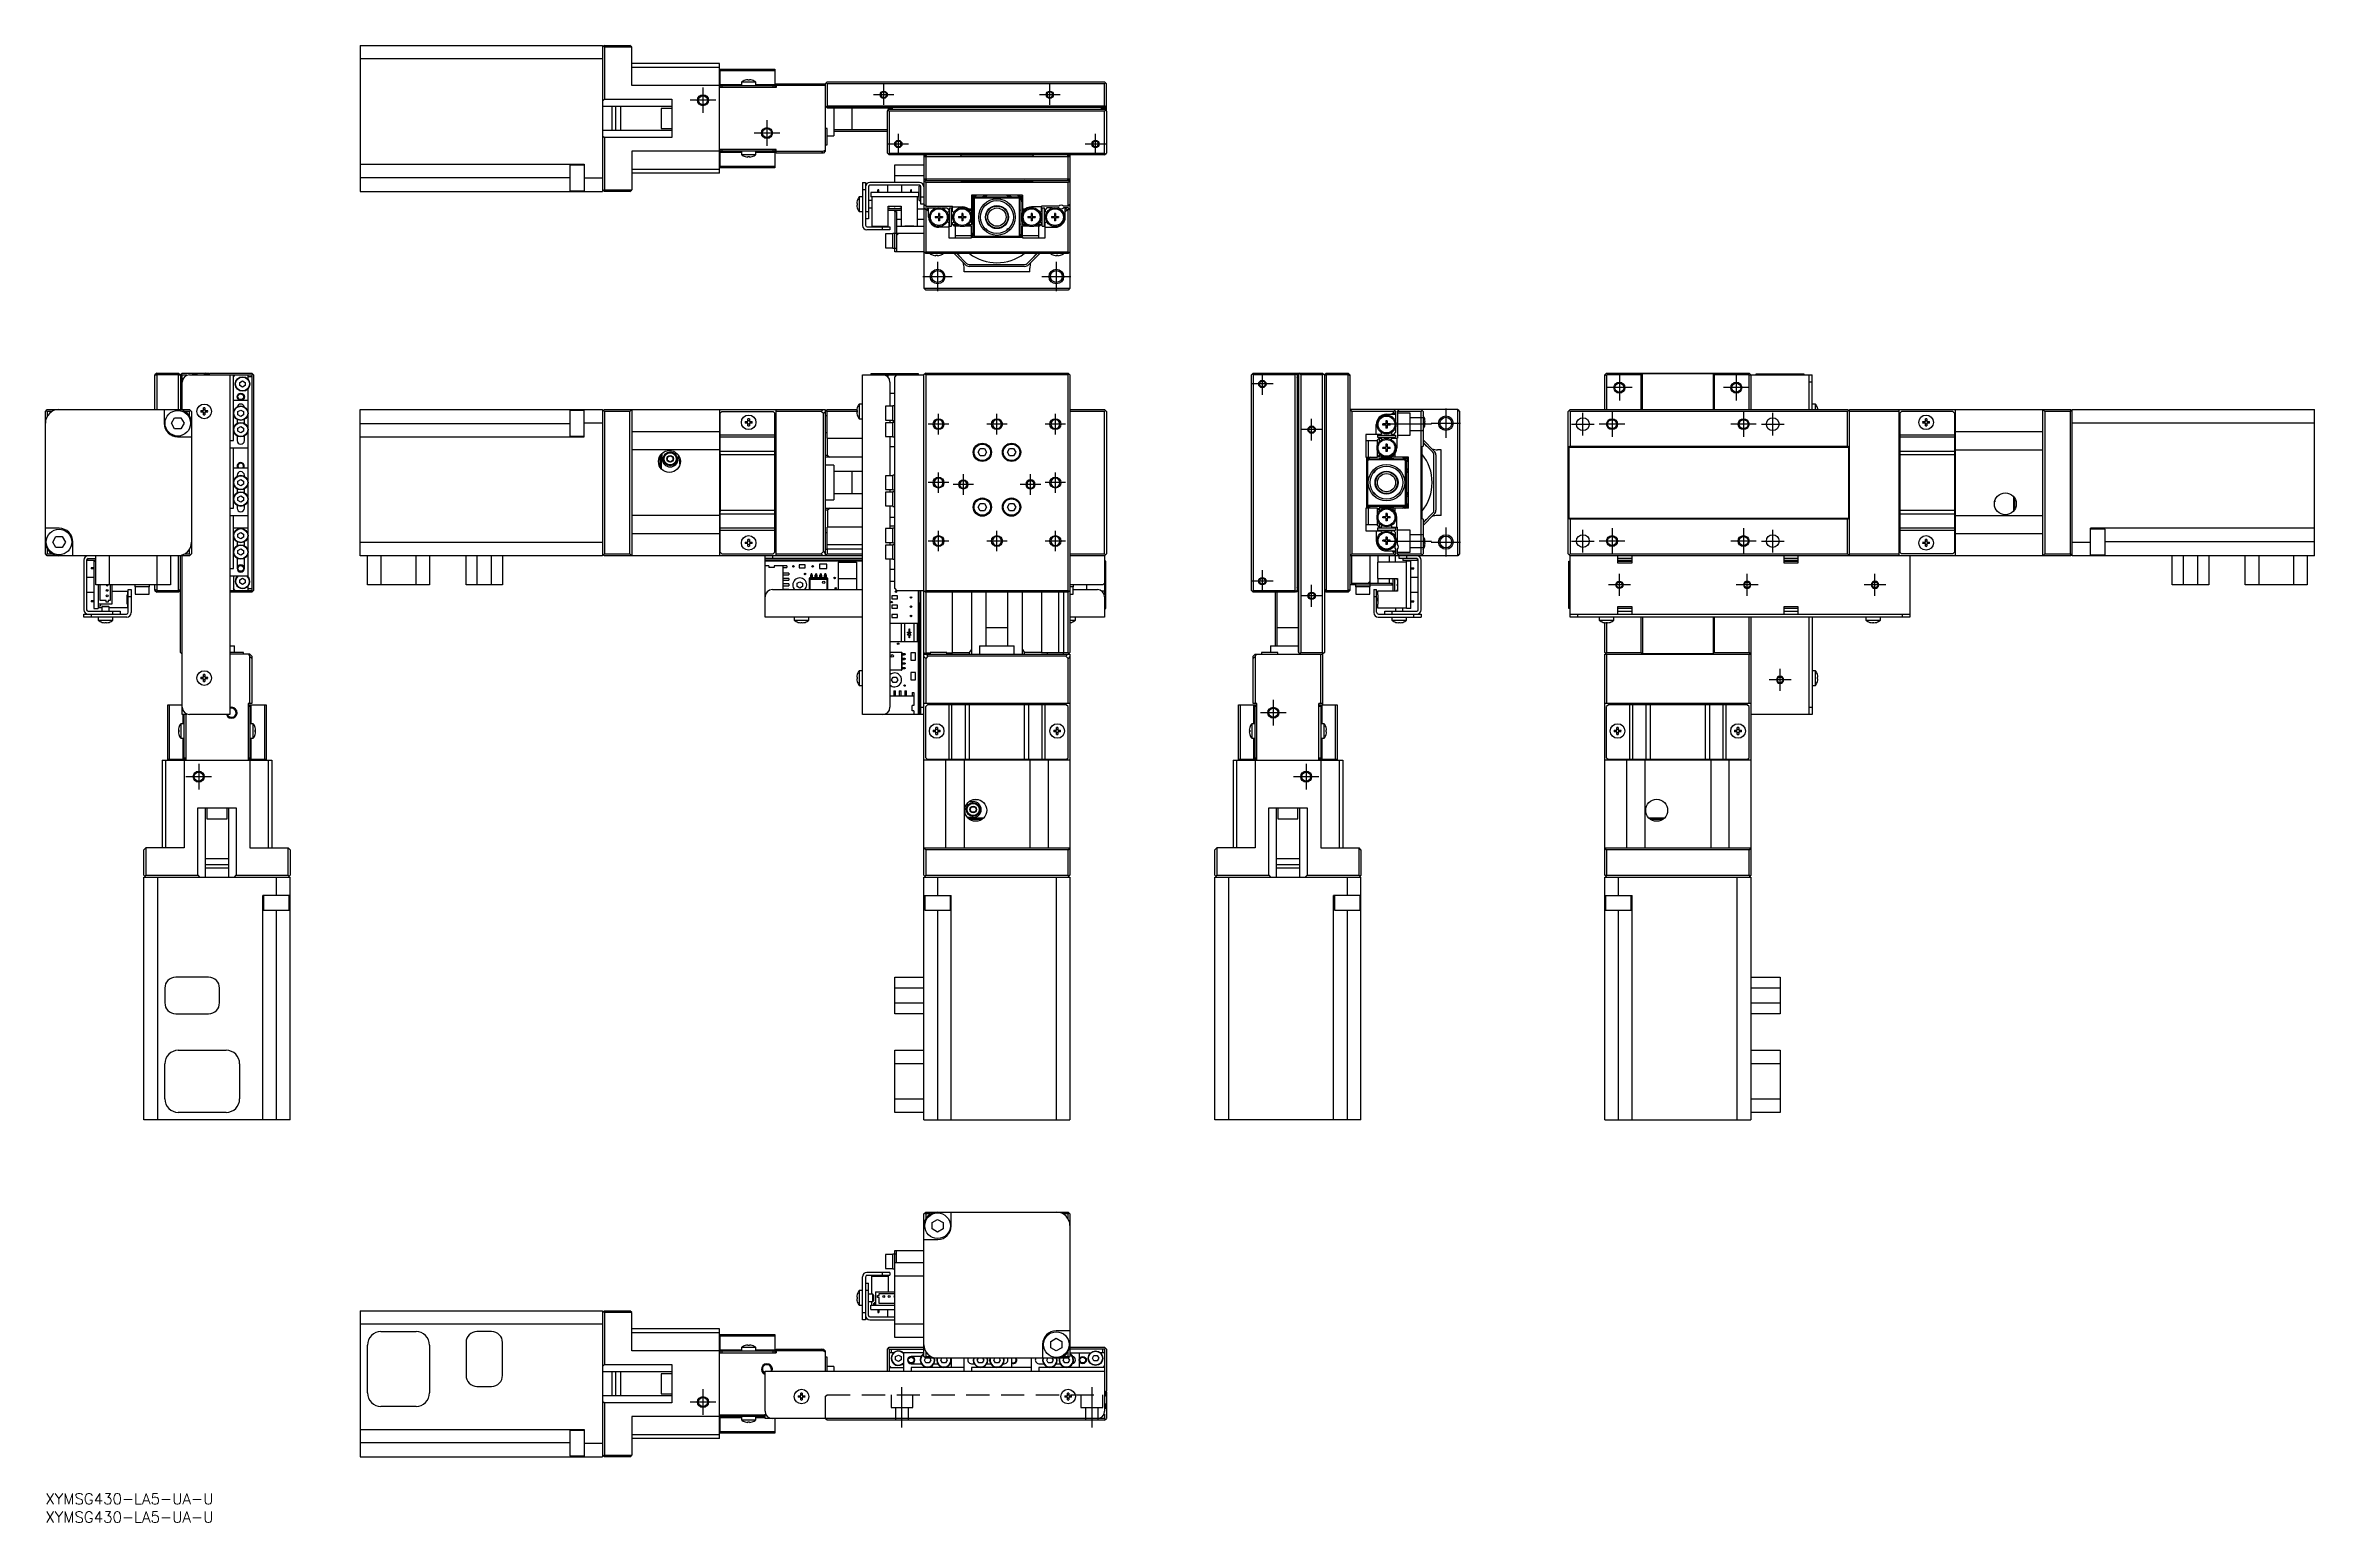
# Model space of a CAD drawing. Extents: x 0 to 621, y -8 to 396.
import ezdxf

# ---------------------------------------------------------------- set-up
doc = ezdxf.new("R2010")
doc.units = 0
doc.header["$LTSCALE"] = 0.5
doc.linetypes.add('CENTER', pattern=[50.8, 31.75, -6.35, 6.35, -6.35])
doc.linetypes.add('DASHED', pattern=[19.05, 12.7, -6.35])
for name, color, linetype in [('MSM_CENTER', 1, 'CENTER'), ('MSM_CONTINUOUS', 7, 'CONTINUOUS'), ('MSM_DASHED', 4, 'DASHED'), ('MSM_NARROW', 5, 'CONTINUOUS'), ('MSM_PART_NUMBER', 7, 'CONTINUOUS')]:
    doc.layers.add(name, color=color, linetype=linetype)
doc.styles.get("Standard").update_dxf_attribs({"font": 'txt.shx', "height": 1, "bigfont": 'bigfont.shx'})

# ---------------------------------------------------------------- blocks, each defined once
blk = doc.blocks.new('*U2')
at = {"layer": 'MSM_PART_NUMBER'}
blk.add_text('XYMSG430-LA5-UA-U', height=3, dxfattribs=at).set_placement((0, -3))
blk = doc.blocks.new('*U3')
at = {"layer": 'MSM_PART_NUMBER'}
blk.add_text('XYMSG430-LA5-UA-U', height=3, dxfattribs=at).set_placement((0, -8))

msp = doc.modelspace()

# ---------------------------------------------------------------- linework, layer by layer
at = {"layer": 'MSM_CENTER'}
for p, q in [((229.6, 380.09), (229.6, 385.69)), ((275.1, 380.09), (275.1, 385.69)), ((183.6, 381.39), (176.6, 381.39)), ((180.1, 384.89), (180.1, 377.89)), ((232.4, 382.89), (226.8, 382.89)), ((277.9, 382.89), (272.3, 382.89)), ((197.6, 375.89), (197.6, 368.89)), ((201.1, 372.39), (194.1, 372.39)), ((236.4, 369.39), (230.8, 369.39)), ((233.6, 366.59), (233.6, 372.19)), ((290.4, 369.39), (284.8, 369.39)), ((287.6, 366.59), (287.6, 372.19)), ((244.34, 337.12), (244.34, 329.12)), ((276.86, 337.12), (276.86, 329.12)), ((240.34, 333.12), (248.34, 333.12)), ((272.86, 333.12), (280.86, 333.12)), ((333.29, 300.7), (333.29, 306.7)), ((431.07, 306.2), (431.07, 299.2)), ((463.07, 306.2), (463.07, 299.2)), ((336.29, 303.7), (330.29, 303.7)), ((434.57, 302.7), (427.57, 302.7)), ((466.57, 302.7), (459.57, 302.7)), ((247.4, 292.7), (241.8, 292.7)), ((244.6, 289.9), (244.6, 295.5)), ((263.4, 292.7), (257.8, 292.7)), ((260.6, 289.9), (260.6, 295.5)), ((279.4, 292.7), (273.8, 292.7)), ((276.6, 289.9), (276.6, 295.5)), ((346.79, 288.2), (346.79, 294.2)), ((379.65, 292.7), (366.65, 292.7)), ((379.55, 292.96), (387.55, 292.96)), ((383.55, 296.96), (383.55, 288.96)), ((417.97, 292.7), (424.17, 292.7)), ((421.07, 289.6), (421.07, 295.8)), ((432.57, 292.7), (425.57, 292.7)), ((429.07, 296.2), (429.07, 289.2)), ((468.57, 292.7), (461.57, 292.7)), ((465.07, 296.2), (465.07, 289.2)), ((469.97, 292.7), (476.17, 292.7)), ((473.07, 289.6), (473.07, 295.8)), ((349.79, 291.2), (343.79, 291.2)), ((247.4, 276.7), (241.8, 276.7)), ((244.6, 273.9), (244.6, 279.5)), ((254.2, 276.2), (248.6, 276.2)), ((251.4, 273.4), (251.4, 279)), ((272.6, 276.2), (267, 276.2)), ((269.8, 273.4), (269.8, 279)), ((279.4, 276.7), (273.8, 276.7)), ((276.6, 273.9), (276.6, 279.5)), ((244.6, 257.9), (244.6, 263.5)), ((260.6, 257.9), (260.6, 263.5)), ((276.6, 257.9), (276.6, 263.5)), ((383.55, 264.44), (383.55, 256.44)), ((421.07, 257.6), (421.07, 263.8)), ((429.07, 264.2), (429.07, 257.2)), ((465.07, 264.2), (465.07, 257.2)), ((473.07, 257.6), (473.07, 263.8)), ((247.4, 260.7), (241.8, 260.7)), ((263.4, 260.7), (257.8, 260.7)), ((279.4, 260.7), (273.8, 260.7)), ((366.65, 260.7), (379.65, 260.7)), ((379.55, 260.44), (387.55, 260.44)), ((417.97, 260.7), (424.17, 260.7)), ((432.57, 260.7), (425.57, 260.7)), ((468.57, 260.7), (461.57, 260.7)), ((469.97, 260.7), (476.17, 260.7)), ((336.29, 249.7), (330.29, 249.7)), ((333.29, 246.7), (333.29, 252.7)), ((346.79, 242.7), (346.79, 248.7)), ((434.07, 248.7), (428.07, 248.7)), ((431.07, 245.7), (431.07, 251.7)), ((469.07, 248.7), (463.07, 248.7)), ((466.07, 245.7), (466.07, 251.7)), ((504.07, 248.7), (498.07, 248.7)), ((501.07, 245.7), (501.07, 251.7)), ((349.79, 245.7), (343.79, 245.7)), ((475.07, 219.7), (475.07, 225.7)), ((478.07, 222.7), (472.07, 222.7)), ((339.79, 213.7), (332.79, 213.7)), ((336.29, 217.2), (336.29, 210.2)), ((42, 199.7), (42, 192.7)), ((345.29, 199.7), (345.29, 192.7)), ((45.5, 196.2), (38.5, 196.2)), ((348.79, 196.2), (341.79, 196.2)), ((183.6, 25), (176.6, 25)), ((180.1, 28.5), (180.1, 21.5)), ((234.6, 18.06), (234.6, 29.07)), ((286.6, 29.07), (286.6, 18.06))]:
    msp.add_line(p, q, dxfattribs=at)
at = {"layer": 'MSM_CONTINUOUS'}
for p, q in [((86.2, 396.39), (152.6, 396.39)), ((86.2, 396.39), (86.2, 356.39)), ((152.6, 392.69), (86.2, 392.69)), ((152.6, 396.39), (152.6, 356.39)), ((153.1, 396.39), (152.6, 395.89)), ((152.85, 396.14), (153.1, 395.89)), ((153.1, 396.39), (160.1, 396.39)), ((153.1, 395.89), (153.1, 381.64)), ((160.6, 395.89), (153.1, 395.89)), ((160.6, 395.89), (160.1, 396.39)), ((160.6, 385.39), (160.6, 395.89)), ((184.6, 391.39), (160.6, 391.39)), ((160.6, 390.39), (184.6, 390.39)), ((184.6, 385.39), (160.6, 385.39)), ((184.6, 361.39), (184.6, 391.39)), ((184.8, 384.89), (184.8, 389.89)), ((184.8, 389.89), (199.8, 389.89)), ((199.8, 389.45), (184.8, 389.45)), ((184.8, 385.68), (190.6, 385.68)), ((184.8, 385.39), (199.8, 385.39)), ((185.3, 385.39), (185.3, 384.89)), ((194.6, 386.29), (190.6, 386.29)), ((190.6, 386.29), (190.6, 385.39)), ((191.67, 386.84), (191.65, 386.84)), ((192.4, 386.84), (192.4, 386.98)), ((192.8, 386.84), (192.4, 386.84)), ((192.8, 386.98), (192.8, 386.84)), ((193.55, 386.84), (193.53, 386.84)), ((194.6, 385.39), (194.6, 386.29)), ((194.6, 385.68), (199.8, 385.68)), ((199.3, 384.89), (199.3, 385.39)), ((199.8, 389.89), (199.8, 384.89)), ((199.8, 385.89), (213.6, 385.89)), ((200.1, 385.89), (200.1, 384.89)), ((213.6, 385.39), (200.1, 385.39)), ((213.6, 385.89), (214.1, 386.39)), ((213.6, 385.89), (213.6, 367.39)), ((213.85, 386.14), (214.1, 385.89)), ((214.1, 386.39), (290.1, 386.39)), ((214.1, 385.89), (214.1, 379.89)), ((290.1, 385.89), (214.1, 385.89)), ((290.6, 385.89), (290.1, 386.39)), ((290.1, 385.89), (290.35, 386.14)), ((290.1, 379.89), (290.1, 385.89)), ((290.6, 378.69), (290.6, 385.89)), ((153.1, 381.64), (152.6, 381.14)), ((171.6, 379.64), (152.6, 379.64)), ((153.1, 381.64), (171.6, 381.64)), ((155.1, 379.64), (155.1, 373.14)), ((156.1, 379.64), (156.1, 373.14)), ((157.6, 373.14), (157.6, 379.64)), ((168.6, 379.14), (168.6, 373.64)), ((171.6, 379.14), (168.6, 379.14)), ((171.6, 381.64), (171.6, 371.14)), ((200.1, 384.89), (184.6, 384.89)), ((213.8, 379.59), (213.6, 379.79)), ((214.1, 379.89), (213.8, 379.59)), ((213.8, 379.59), (214.1, 379.29)), ((290.6, 379.39), (214, 379.39)), ((214.1, 379.89), (290.1, 379.89)), ((214.1, 379.29), (232, 379.29)), ((215.9, 379.29), (215.9, 371.64)), ((220.9, 379.29), (220.9, 373.39)), ((232, 378.89), (232, 379.29)), ((290.6, 379.19), (289.2, 379.19)), ((289.2, 378.89), (289.2, 379.19)), ((290.6, 379.39), (290.1, 379.89)), ((152.6, 373.14), (171.6, 373.14)), ((168.6, 373.64), (171.6, 373.64)), ((214.1, 373.64), (213.6, 373.64)), ((214.1, 369.14), (214.1, 373.64)), ((215.9, 373.39), (230.6, 373.39)), ((215.9, 372.89), (230.6, 372.89)), ((230.6, 378.39), (231.1, 378.89)), ((230.6, 366.89), (230.6, 378.39)), ((230.7, 378.49), (230.7, 378.69)), ((230.85, 378.64), (231.1, 378.39)), ((231.7, 378.99), (231, 378.99)), ((231, 378.99), (231, 378.79)), ((231.1, 378.89), (290.1, 378.89)), ((231.1, 378.39), (231.1, 366.89)), ((290.1, 378.39), (231.1, 378.39)), ((231.7, 378.89), (231.7, 378.99)), ((290.2, 378.99), (289.5, 378.99)), ((289.5, 378.99), (289.5, 378.89)), ((290.1, 378.89), (290.6, 378.39)), ((290.1, 378.39), (290.35, 378.64)), ((290.1, 366.89), (290.1, 378.39)), ((290.2, 378.79), (290.2, 378.99)), ((290.6, 378.69), (290.5, 378.59)), ((290.5, 378.69), (290.5, 378.49)), ((290.6, 378.39), (290.6, 366.89)), ((152.6, 371.64), (153.1, 371.14)), ((153.1, 371.14), (153.1, 356.89)), ((171.6, 371.14), (153.1, 371.14)), ((184.6, 367.39), (160.6, 367.39)), ((160.6, 367.39), (160.6, 356.89)), ((200.1, 367.89), (184.6, 367.89)), ((184.8, 362.89), (184.8, 367.89)), ((199.8, 367.39), (184.8, 367.39)), ((190.6, 367.1), (184.8, 367.1)), ((185.3, 367.89), (185.3, 367.39)), ((190.6, 367.39), (190.6, 366.49)), ((194.6, 366.49), (194.6, 367.39)), ((199.8, 367.1), (194.6, 367.1)), ((199.3, 367.39), (199.3, 367.89)), ((199.8, 367.89), (199.8, 362.89)), ((200.1, 366.89), (200.1, 367.89)), ((200.1, 367.39), (212.99, 367.39)), ((213.1, 366.89), (200.1, 366.89)), ((212.49, 366.89), (212.99, 367.39)), ((212.99, 367.39), (213.6, 367.69)), ((213.6, 367.39), (213.1, 366.89)), ((213.6, 369.14), (214.1, 369.14)), ((214.1, 371.64), (215.9, 371.64)), ((231.1, 366.39), (230.6, 366.89)), ((231.1, 366.89), (230.85, 366.64)), ((231.1, 366.89), (290.1, 366.89)), ((290.35, 366.64), (290.1, 366.89)), ((290.1, 366.39), (290.6, 366.89)), ((86.2, 363.88), (147.6, 363.88)), ((143.6, 363.62), (143.6, 356.62)), ((147.6, 363.62), (143.6, 363.62)), ((147.6, 363.88), (147.6, 356.39)), ((184.6, 362.39), (160.6, 362.39)), ((184.6, 361.39), (160.6, 361.39)), ((184.8, 363.33), (199.8, 363.33)), ((199.8, 362.89), (184.8, 362.89)), ((190.6, 366.49), (194.6, 366.49)), ((191.65, 365.93), (191.67, 365.93)), ((192.4, 365.93), (192.8, 365.93)), ((192.4, 365.8), (192.4, 365.93)), ((192.8, 365.93), (192.8, 365.8)), ((193.53, 365.93), (193.55, 365.93)), ((290.1, 366.39), (231.1, 366.39)), ((232.6, 358.89), (232.6, 363.69)), ((232.6, 363.69), (240.6, 363.69)), ((240.6, 360.69), (232.6, 360.69)), ((240.6, 365.89), (241.1, 366.39)), ((240.6, 366.39), (240.6, 329.89)), ((280.6, 365.89), (240.6, 365.89)), ((241.1, 365.89), (241.31, 366.39)), ((241.1, 365.89), (241.1, 359.89)), ((250.9, 366.09), (250.6, 366.39)), ((250.9, 366.09), (270.3, 366.09)), ((250.9, 365.89), (250.9, 366.09)), ((270.6, 366.39), (270.3, 366.09)), ((280.1, 365.89), (279.89, 366.39)), ((280.6, 365.89), (280.1, 366.39)), ((280.1, 359.89), (280.1, 365.89)), ((280.6, 366.39), (280.6, 329.89)), ((143.6, 360.18), (86.2, 360.18)), ((86.2, 356.39), (152.6, 356.39)), ((143.6, 356.62), (147.6, 356.62)), ((147.6, 360.09), (152.6, 360.09)), ((153.1, 356.39), (152.6, 356.89)), ((153.1, 356.89), (152.85, 356.64)), ((153.1, 356.89), (160.6, 356.89)), ((160.1, 356.39), (153.1, 356.39)), ((160.1, 356.39), (160.6, 356.89)), ((222.9, 354.89), (222.9, 350.89)), ((223.8, 354.89), (222.9, 354.89)), ((223.8, 358.89), (223.8, 347.09)), ((223.8, 358.89), (224.6, 358.89)), ((224.6, 356.89), (223.8, 356.89)), ((224.6, 358.89), (224.6, 347.19)), ((225.4, 357.69), (225.4, 348.89)), ((239.4, 358.89), (225.8, 358.89)), ((239.4, 358.09), (225.8, 358.09)), ((226.1, 356.09), (226.1, 354.89)), ((239.1, 356.09), (226.1, 356.09)), ((239.1, 354.89), (226.1, 354.89)), ((226.35, 354.89), (226.35, 346.89)), ((227.98, 356.09), (227.98, 356.89)), ((228.23, 356.89), (227.98, 356.89)), ((228.23, 356.09), (228.23, 356.89)), ((230.6, 358.09), (230.6, 356.09)), ((234.6, 356.09), (234.6, 358.09)), ((236.98, 356.09), (236.98, 356.89)), ((237.23, 356.89), (236.98, 356.89)), ((237.23, 356.09), (237.23, 356.89)), ((238.85, 346.89), (238.85, 354.89)), ((239.1, 356.09), (239.1, 354.89)), ((239.3, 353.89), (239.3, 357.89)), ((239.75, 357.89), (239.3, 357.89)), ((239.8, 352.89), (239.8, 357.69)), ((239.8, 354.89), (240.6, 354.89)), ((240.6, 359.89), (280.6, 359.89)), ((241.1, 359.39), (240.6, 359.89)), ((240.6, 358.89), (241.1, 359.39)), ((240.85, 359.14), (241.1, 358.89)), ((241.1, 359.89), (241.31, 359.39)), ((241.1, 359.39), (280.1, 359.39)), ((241.1, 358.89), (241.1, 352.39)), ((280.1, 358.89), (241.1, 358.89)), ((250.6, 359.39), (250.9, 359.09)), ((250.9, 359.09), (270.3, 359.09)), ((267.6, 355.39), (253.6, 355.39)), ((253.6, 355.39), (253.6, 350.1)), ((254.1, 354.09), (254.4, 354.39)), ((254.6, 354.59), (254.4, 354.39)), ((254.4, 354.39), (254.4, 344.39)), ((254.6, 354.59), (254.9, 354.89)), ((266.6, 354.59), (254.6, 354.59)), ((254.9, 354.89), (266.3, 354.89)), ((266.3, 354.89), (266.6, 354.59)), ((266.8, 354.39), (266.6, 354.59)), ((266.8, 344.39), (266.8, 354.39)), ((266.8, 354.39), (267.1, 354.09)), ((267.6, 355.39), (267.6, 350.1)), ((270.3, 359.09), (270.6, 359.39)), ((280.1, 359.89), (279.89, 359.39)), ((280.6, 359.89), (280.1, 359.39)), ((280.1, 359.39), (280.6, 358.89)), ((280.1, 358.89), (280.35, 359.14)), ((280.1, 352.39), (280.1, 358.89)), ((222.21, 353.09), (222.34, 353.09)), ((222.34, 352.69), (222.21, 352.69)), ((222.34, 353.84), (222.34, 353.82)), ((222.34, 353.09), (222.34, 352.69)), ((222.34, 351.96), (222.34, 351.94)), ((222.9, 350.89), (223.8, 350.89)), ((224.6, 350.89), (225.4, 350.89)), ((225.4, 348.89), (224.6, 348.89)), ((226.35, 353.89), (225.4, 353.89)), ((225.4, 351.89), (226.35, 351.89)), ((230.85, 352.39), (234.35, 352.39)), ((230.85, 346.89), (230.85, 352.39)), ((234.35, 351.69), (230.85, 351.69)), ((234.35, 351.19), (230.85, 351.19)), ((232.6, 350.89), (232.6, 351.19)), ((232.6, 350.89), (233.1, 350.89)), ((232.6, 350.89), (232.6, 344.89)), ((233.1, 350.89), (233.1, 339.89)), ((234.35, 348.69), (233.1, 348.69)), ((234.35, 352.39), (234.35, 346.89)), ((238.85, 351.69), (240.6, 351.69)), ((240.6, 348.69), (238.85, 348.69)), ((239.3, 353.89), (239.8, 353.89)), ((240.6, 352.89), (239.8, 352.89)), ((241.1, 352.39), (240.6, 352.89)), ((240.6, 351.39), (241.1, 351.89)), ((240.85, 351.64), (241.1, 351.39)), ((241.1, 352.39), (248.4, 352.39)), ((241.1, 351.89), (243.99, 351.89)), ((241.1, 351.39), (241.1, 339.89)), ((241.4, 351.39), (241.1, 351.39)), ((241.9, 351.74), (241.4, 351.39)), ((241.4, 351.39), (241.9, 350.89)), ((241.9, 349.39), (241.9, 351.89)), ((243.7, 349.53), (244.5, 349.53)), ((243.7, 349.53), (243.7, 349.24)), ((243.7, 349.24), (244.5, 349.24)), ((244.23, 349.53), (244.23, 349.24)), ((244.85, 350.39), (244.56, 350.39)), ((244.56, 350.39), (244.56, 349.59)), ((244.56, 349.86), (244.85, 349.86)), ((244.56, 349.18), (244.56, 348.39)), ((244.56, 348.92), (244.85, 348.92)), ((244.85, 348.39), (244.56, 348.39)), ((244.85, 350.39), (244.85, 349.59)), ((244.85, 349.18), (244.85, 348.39)), ((244.91, 349.53), (245.7, 349.53)), ((244.91, 349.24), (245.7, 349.24)), ((245.17, 349.24), (245.17, 349.53)), ((245.41, 351.89), (246.9, 351.89)), ((245.7, 349.53), (245.7, 349.24)), ((247.4, 351.39), (246.9, 351.89)), ((247.07, 348.06), (247.4, 347.87)), ((247.4, 350.9), (247.31, 350.85)), ((247.4, 351.39), (247.4, 350.9)), ((247.6, 346.89), (247.6, 351.89)), ((247.6, 351.89), (248.2, 351.89)), ((248.2, 346.89), (248.2, 351.89)), ((248.4, 350.93), (248.4, 352.39)), ((248.4, 352.19), (251.1, 352.19)), ((248.54, 350.85), (248.4, 350.93)), ((248.4, 347.84), (248.78, 348.06)), ((250.1, 349.53), (250.9, 349.53)), ((250.1, 349.53), (250.1, 349.24)), ((250.1, 349.24), (250.9, 349.24)), ((250.63, 349.53), (250.63, 349.24)), ((251.25, 350.39), (250.96, 350.39)), ((250.96, 350.39), (250.96, 349.59)), ((250.96, 349.86), (251.25, 349.86)), ((250.96, 349.18), (250.96, 348.39)), ((250.96, 348.92), (251.25, 348.92)), ((251.25, 348.39), (250.96, 348.39)), ((251.25, 350.39), (251.25, 349.59)), ((251.25, 349.18), (251.25, 348.39)), ((251.31, 349.53), (252.1, 349.53)), ((251.31, 349.24), (252.1, 349.24)), ((251.57, 349.24), (251.57, 349.53)), ((252.1, 349.53), (252.1, 349.24)), ((252.7, 351.69), (253.6, 351.69)), ((253.6, 351.19), (253.25, 351.19)), ((253.6, 348.67), (253.6, 347.39)), ((254.1, 344.69), (254.1, 354.09)), ((267.1, 354.09), (267.1, 344.69)), ((267.6, 351.69), (268.5, 351.69)), ((267.96, 351.19), (267.6, 351.19)), ((267.6, 348.67), (267.6, 347.39)), ((269.1, 349.53), (269.9, 349.53)), ((269.1, 349.53), (269.1, 349.24)), ((269.1, 349.24), (269.9, 349.24)), ((269.63, 349.53), (269.63, 349.24)), ((270.25, 350.39), (269.96, 350.39)), ((269.96, 350.39), (269.96, 349.59)), ((269.96, 349.86), (270.25, 349.86)), ((269.96, 349.18), (269.96, 348.39)), ((269.96, 348.92), (270.25, 348.92)), ((270.25, 348.39), (269.96, 348.39)), ((272.8, 352.19), (270.1, 352.19)), ((270.25, 350.39), (270.25, 349.59)), ((270.25, 349.18), (270.25, 348.39)), ((270.31, 349.53), (271.1, 349.53)), ((270.31, 349.24), (271.1, 349.24)), ((270.57, 349.24), (270.57, 349.53)), ((271.1, 349.53), (271.1, 349.24)), ((272.42, 348.06), (272.8, 347.84)), ((272.8, 350.93), (272.66, 350.85)), ((277.54, 352.39), (272.8, 352.39)), ((272.8, 350.93), (272.8, 352.39)), ((273, 346.89), (273, 351.89)), ((273, 351.89), (273.6, 351.89)), ((273.6, 346.89), (273.6, 351.89)), ((274.3, 351.89), (273.8, 351.39)), ((273.8, 351.39), (273.8, 350.9)), ((273.89, 350.85), (273.8, 350.9)), ((273.8, 347.87), (274.13, 348.06)), ((275.79, 351.89), (274.3, 351.89)), ((275.5, 349.53), (276.3, 349.53)), ((275.5, 349.53), (275.5, 349.24)), ((275.5, 349.24), (276.3, 349.24)), ((276.03, 349.53), (276.03, 349.24)), ((276.65, 350.39), (276.36, 350.39)), ((276.36, 350.39), (276.36, 349.59)), ((276.36, 349.86), (276.65, 349.86)), ((276.36, 349.18), (276.36, 348.39)), ((276.36, 348.92), (276.65, 348.92)), ((276.65, 348.39), (276.36, 348.39)), ((276.65, 350.39), (276.65, 349.59)), ((276.65, 349.18), (276.65, 348.39)), ((276.71, 349.53), (277.5, 349.53)), ((276.71, 349.24), (277.5, 349.24)), ((276.97, 349.24), (276.97, 349.53)), ((277.54, 351.89), (277.21, 351.89)), ((277.5, 349.53), (277.5, 349.24)), ((280.1, 352.39), (278.86, 352.39)), ((280.1, 351.89), (278.86, 351.89)), ((279.3, 349.39), (279.3, 351.89)), ((279.8, 351.39), (279.3, 351.74)), ((279.3, 350.89), (279.8, 351.39)), ((280.1, 351.39), (279.8, 351.39)), ((280.6, 352.89), (280.1, 352.39)), ((280.6, 351.39), (280.1, 351.89)), ((280.1, 351.39), (280.35, 351.64)), ((280.1, 339.89), (280.1, 351.39)), ((231.3, 345.89), (225, 345.89)), ((225.1, 346.69), (231.3, 346.69)), ((226.35, 346.89), (230.85, 346.89)), ((229.3, 345.89), (229.3, 346.69)), ((230.1, 344.79), (230.1, 340.99)), ((232.1, 344.79), (230.1, 344.79)), ((231.3, 346.69), (231.3, 345.89)), ((232.1, 340.89), (232.1, 344.89)), ((240.6, 344.89), (232.1, 344.89)), ((232.6, 340.89), (232.6, 344.89)), ((233.1, 346.89), (240.6, 346.89)), ((233.1, 344.39), (233.6, 344.89)), ((235.35, 346.99), (237.85, 346.99)), ((235.35, 346.89), (235.35, 346.99)), ((236.15, 346.99), (236.15, 346.89)), ((236.53, 346.99), (236.53, 346.89)), ((236.68, 346.99), (236.68, 346.89)), ((237.05, 346.99), (237.05, 346.89)), ((237.85, 346.89), (237.85, 346.99)), ((247.4, 346.59), (244.7, 346.59)), ((247.4, 347.87), (247.4, 343.69)), ((247.4, 343.69), (253.6, 343.69)), ((247.6, 346.89), (248.2, 346.89)), ((248.4, 347.39), (248.4, 347.84)), ((248.4, 347.39), (249.44, 347.39)), ((248.9, 346.89), (248.4, 347.39)), ((250.39, 346.89), (248.9, 346.89)), ((249.15, 346.89), (249.15, 343.69)), ((249.15, 344.39), (253.65, 344.39)), ((253.65, 346.89), (251.81, 346.89)), ((252.76, 347.39), (253.6, 347.39)), ((253.6, 347.39), (253.1, 346.89)), ((253.6, 343.69), (253.6, 343.89)), ((253.6, 343.89), (267.6, 343.89)), ((253.65, 343.89), (253.65, 346.89)), ((254.4, 344.39), (254.1, 344.69)), ((254.4, 344.39), (254.6, 344.19)), ((254.9, 343.89), (254.6, 344.19)), ((254.6, 344.19), (266.6, 344.19)), ((257.44, 346.19), (257.63, 346.19)), ((257.85, 345.96), (257.63, 346.19)), ((257.85, 345.96), (257.68, 345.96)), ((257.85, 345.83), (257.85, 345.96)), ((257.85, 345.83), (257.85, 345.83)), ((263.58, 346.19), (263.35, 345.96)), ((263.52, 345.96), (263.35, 345.96)), ((263.35, 345.96), (263.35, 345.83)), ((263.35, 345.83), (263.35, 345.83)), ((263.58, 346.19), (263.76, 346.19)), ((266.6, 344.19), (266.3, 343.89)), ((266.6, 344.19), (266.8, 344.39)), ((267.1, 344.69), (266.8, 344.39)), ((269.39, 346.89), (267.55, 346.89)), ((267.55, 346.89), (267.55, 343.89)), ((267.55, 344.39), (272.05, 344.39)), ((267.6, 347.39), (268.44, 347.39)), ((268.1, 346.89), (267.6, 347.39)), ((267.6, 343.89), (267.6, 343.69)), ((267.6, 343.69), (273.8, 343.69)), ((272.3, 346.89), (270.81, 346.89)), ((271.76, 347.39), (272.8, 347.39)), ((272.05, 343.69), (272.05, 346.89)), ((272.8, 347.39), (272.3, 346.89)), ((272.8, 347.39), (272.8, 347.84)), ((273, 346.89), (273.6, 346.89)), ((273.8, 343.69), (273.8, 347.87)), ((273.8, 346.59), (276.5, 346.59)), ((230.1, 340.99), (232.1, 340.99)), ((232.1, 340.89), (233.1, 340.89)), ((232.6, 339.89), (232.6, 340.89)), ((240.6, 339.89), (232.6, 339.89)), ((241.1, 339.39), (240.6, 339.89)), ((241.1, 339.89), (240.85, 339.64)), ((241.1, 339.89), (280.1, 339.89)), ((280.1, 339.39), (241.1, 339.39)), ((243.15, 338.93), (243.17, 338.93)), ((243.9, 338.93), (244.3, 338.93)), ((243.9, 338.8), (243.9, 338.93)), ((244.3, 338.93), (244.3, 338.8)), ((245.03, 338.93), (245.05, 338.93)), ((251.95, 336.33), (248.89, 339.39)), ((249.6, 339.39), (252.31, 336.68)), ((253.01, 336.39), (268.19, 336.39)), ((268.19, 335.89), (253.01, 335.89)), ((268.89, 336.68), (271.6, 339.39)), ((272.31, 339.39), (269.25, 336.33)), ((276.15, 338.93), (276.17, 338.93)), ((276.9, 338.93), (277.3, 338.93)), ((276.9, 338.8), (276.9, 338.93)), ((277.3, 338.93), (277.3, 338.8)), ((278.03, 338.93), (278.05, 338.93)), ((280.35, 339.64), (280.1, 339.89)), ((280.6, 339.89), (280.1, 339.39)), ((241.1, 329.39), (240.6, 329.89)), ((240.6, 329.89), (280.6, 329.89)), ((280.1, 329.39), (241.1, 329.39)), ((251.6, 334.39), (251.6, 335.39)), ((269.6, 334.39), (251.6, 334.39)), ((269.6, 334.39), (269.6, 335.39)), ((280.6, 329.89), (280.1, 329.39)), ((30.5, 306.7), (30, 306.2)), ((30, 296.7), (30, 306.2)), ((30.5, 306.2), (30, 305.99)), ((30.5, 306.7), (30.5, 296.7)), ((30.5, 306.7), (36.5, 306.7)), ((36.5, 306.2), (30.5, 306.2)), ((36.5, 306.7), (37, 306.2)), ((36.5, 296.7), (36.5, 306.7)), ((37, 305.99), (36.5, 306.2)), ((37.5, 306.7), (37, 306.2)), ((37, 306.2), (37, 296.7)), ((37.5, 306.2), (37.25, 306.45)), ((37.5, 306.7), (44.7, 306.7)), ((37.5, 306.2), (38.7, 306.2)), ((37.5, 296.7), (37.5, 306.2)), ((38.7, 306.2), (38.7, 306.03)), ((39.5, 306.2), (56.5, 306.2)), ((40.3, 306.5), (40.3, 306.2)), ((40.3, 306.5), (41.5, 306.5)), ((41.5, 306.5), (41.5, 306.2)), ((44, 306.7), (43.5, 306.2)), ((44, 306.7), (44, 306.2)), ((44.2, 306.7), (44.2, 306.2)), ((44.4, 306.3), (44.4, 306.2)), ((44.6, 306.3), (44.4, 306.3)), ((44.5, 306.2), (45, 306.7)), ((44.7, 306.7), (44.8, 306.6)), ((44.7, 306.6), (44.9, 306.6)), ((45, 306.2), (44.75, 306.45)), ((45, 306.7), (56.5, 306.7)), ((50.5, 306.2), (50.5, 213.2)), ((51.5, 288.2), (51.5, 306.2)), ((51.5, 305.7), (52, 306.2)), ((53.25, 304.13), (54, 304.57)), ((54, 304.57), (54.75, 304.13)), ((55.5, 305.02), (55.5, 306.2)), ((56.5, 305.7), (55.5, 305.7)), ((56.5, 306.7), (57, 306.2)), ((56.75, 306.45), (56.5, 306.2)), ((56.5, 306.2), (56.5, 247.2)), ((57, 306.2), (57, 247.2)), ((223.8, 213.2), (223.8, 306.2)), ((223.8, 306.2), (240.6, 306.2)), ((239.1, 306.5), (226.1, 306.5)), ((226.1, 306.5), (226.1, 306.2)), ((230.85, 305.47), (230.85, 306.2)), ((233.1, 306.2), (232.6, 305.7)), ((232.6, 247.7), (232.6, 305.7)), ((239.1, 306.2), (239.1, 306.5)), ((241.1, 306.7), (240.6, 306.2)), ((240.6, 169.2), (240.6, 306.2)), ((241.1, 306.2), (240.85, 306.45)), ((241.1, 306.7), (280.1, 306.7)), ((280.1, 306.2), (241.1, 306.2)), ((241.1, 306.2), (241.1, 247.2)), ((280.6, 306.2), (280.1, 306.7)), ((280.35, 306.45), (280.1, 306.2)), ((280.1, 247.2), (280.1, 306.2)), ((280.6, 306.2), (280.6, 230.2)), ((330.79, 306.7), (330.29, 306.2)), ((330.29, 247.2), (330.29, 306.2)), ((330.79, 306.2), (330.54, 306.45)), ((330.79, 306.7), (342.29, 306.7)), ((342.29, 306.2), (330.79, 306.2)), ((330.79, 306.2), (330.79, 247.2)), ((342.29, 306.7), (342.79, 306.2)), ((342.54, 306.45), (342.29, 306.2)), ((342.29, 247.2), (342.29, 306.2)), ((342.39, 306.6), (342.59, 306.6)), ((342.49, 306.6), (342.59, 306.7)), ((342.59, 306.7), (349.79, 306.7)), ((342.89, 306.3), (342.69, 306.3)), ((342.79, 306.2), (342.79, 247.2)), ((342.79, 305.6), (342.89, 305.6)), ((342.79, 305.3), (343.09, 305.3)), ((342.89, 305.6), (342.89, 306.3)), ((343.09, 306.7), (343.09, 305.3)), ((343.29, 230.2), (343.29, 306.7)), ((343.79, 306.2), (343.29, 306.7)), ((343.79, 306.2), (343.79, 230.2)), ((349.79, 306.2), (343.79, 306.2)), ((349.79, 306.7), (350.29, 306.2)), ((350.04, 306.45), (349.79, 306.2)), ((349.79, 230.2), (349.79, 306.2)), ((350.79, 306.7), (350.29, 306.2)), ((350.79, 306.2), (350.29, 305.99)), ((350.29, 306.2), (350.29, 230.2)), ((350.79, 306.7), (356.79, 306.7)), ((350.79, 306.7), (350.79, 246.7)), ((356.79, 306.2), (350.79, 306.2)), ((356.79, 306.7), (357.29, 306.2)), ((356.79, 246.7), (356.79, 306.7)), ((356.79, 306.2), (357.29, 305.99)), ((357.29, 306.2), (357.29, 247.2)), ((427.07, 306.2), (427.57, 306.7)), ((427.07, 306.2), (427.57, 305.99)), ((427.07, 296.7), (427.07, 306.2)), ((427.57, 306.7), (427.78, 306.2)), ((427.57, 306.7), (466.57, 306.7)), ((427.78, 306.2), (427.57, 305.99)), ((427.57, 305.99), (427.57, 296.7)), ((437.07, 306.2), (427.78, 306.2)), ((437.07, 306.2), (437.37, 306.5)), ((437.07, 296.7), (437.07, 306.2)), ((456.77, 306.5), (437.37, 306.5)), ((437.37, 296.7), (437.37, 306.5)), ((456.77, 306.7), (456.77, 296.7)), ((456.77, 306.5), (457.07, 306.2)), ((466.36, 306.2), (457.07, 306.2)), ((457.07, 306.2), (457.07, 296.7)), ((466.57, 306.7), (466.36, 306.2)), ((466.57, 305.99), (466.36, 306.2)), ((466.57, 306.7), (467.07, 306.2)), ((467.07, 306.2), (466.57, 305.99)), ((466.57, 296.7), (466.57, 305.99)), ((467.07, 306.2), (467.07, 296.7)), ((467.07, 306.2), (483.87, 306.2)), ((468.57, 306.5), (481.57, 306.5)), ((468.57, 306.2), (468.57, 306.5)), ((481.57, 306.5), (481.57, 306.2)), ((483.07, 296.7), (483.07, 306.2)), ((483.87, 296.7), (483.87, 306.2)), ((55.5, 299.2), (51.5, 299.2)), ((53.25, 303.27), (53.25, 304.13)), ((54, 302.84), (53.25, 303.27)), ((54.75, 303.27), (54, 302.84)), ((54.75, 304.13), (54.75, 303.27)), ((55.5, 251.02), (55.5, 302.38)), ((231.3, 304.2), (231.3, 297.6)), ((231.3, 301.2), (232.6, 301.2)), ((483.87, 304.2), (483.07, 304.2)), ((0, 296.2), (0.5, 296.7)), ((0, 257.2), (0, 296.2)), ((0.25, 296.45), (0.5, 296.2)), ((0.5, 296.7), (39.5, 296.7)), ((0.5, 296.2), (0.5, 294.86)), ((1.84, 296.2), (0.5, 296.2)), ((32.51, 296.7), (32.51, 292.91)), ((34.53, 292.96), (35.4, 294.46)), ((35.4, 291.46), (34.53, 292.96)), ((35.4, 294.46), (37.13, 294.46)), ((37.13, 294.46), (38, 292.96)), ((38, 292.96), (37.13, 291.46)), ((39.5, 296.2), (38.16, 296.2)), ((39.5, 296.7), (40, 296.2)), ((39.75, 296.45), (39.5, 296.2)), ((39.5, 294.86), (39.5, 296.2)), ((40, 296.2), (40, 257.2)), ((42.57, 296.4), (43.3, 296.4)), ((43.3, 296), (42.57, 296)), ((43.3, 296.4), (43.3, 297.13)), ((43.3, 295.27), (43.3, 296)), ((43.7, 297.13), (43.7, 296.4)), ((43.7, 296.4), (44.43, 296.4)), ((44.43, 296), (43.7, 296)), ((43.7, 296), (43.7, 295.27)), ((52.5, 293.97), (52.5, 292.93)), ((52.75, 296.13), (53.5, 296.57)), ((52.75, 295.27), (52.75, 296.13)), ((53.5, 294.84), (52.75, 295.27)), ((53.5, 296.57), (54.25, 296.13)), ((54.25, 295.27), (53.5, 294.84)), ((54.25, 296.13), (54.25, 295.27)), ((54.5, 292.93), (54.5, 293.97)), ((86.2, 256.7), (86.2, 296.7)), ((86.2, 296.7), (152.6, 296.7)), ((86.2, 292.91), (143.6, 292.91)), ((143.6, 296.46), (143.6, 289.46)), ((147.6, 296.46), (143.6, 296.46)), ((147.6, 289.21), (147.6, 296.7)), ((152.6, 293), (147.6, 293)), ((152.6, 296.7), (152.6, 256.7)), ((153.1, 296.7), (152.6, 296.2)), ((152.85, 296.45), (153.1, 296.2)), ((153.1, 296.7), (213.6, 296.7)), ((153.1, 296.2), (153.1, 257.2)), ((160.1, 296.2), (153.1, 296.2)), ((160.1, 296.2), (160.6, 296.7)), ((160.1, 257.2), (160.1, 296.2)), ((160.6, 296.7), (160.6, 256.7)), ((184.6, 296.7), (184.6, 256.7)), ((185.3, 296.2), (184.8, 295.7)), ((184.8, 257.7), (184.8, 295.7)), ((185.3, 296.2), (199.3, 296.2)), ((191.67, 293.4), (192.4, 293.4)), ((192.4, 293), (191.67, 293)), ((192.4, 293.4), (192.4, 294.13)), ((192.4, 292.27), (192.4, 293)), ((192.8, 294.13), (192.8, 293.4)), ((192.8, 293.4), (193.53, 293.4)), ((193.53, 293), (192.8, 293)), ((192.8, 293), (192.8, 292.27)), ((199.8, 295.7), (199.3, 296.2)), ((199.8, 257.7), (199.8, 295.7)), ((200.1, 256.7), (200.1, 296.7)), ((212.49, 296.2), (200.1, 296.2)), ((212.49, 296.2), (212.99, 296.7)), ((213.1, 295.59), (212.49, 296.2)), ((213.6, 296.09), (213.1, 295.59)), ((213.1, 257.81), (213.1, 295.59)), ((213.6, 296.7), (213.6, 256.7)), ((213.8, 296.4), (213.6, 296.2)), ((214.1, 294.95), (213.6, 294.95)), ((214.1, 296.7), (213.8, 296.4)), ((213.8, 296.4), (214, 296.2)), ((214, 296.2), (214, 294.95)), ((222.34, 296.2), (214, 296.2)), ((214.1, 296.7), (222.25, 296.7)), ((214.1, 290.45), (214.1, 294.95)), ((222.21, 296.4), (222.34, 296.4)), ((222.34, 296), (222.21, 296)), ((222.34, 297.15), (222.34, 297.13)), ((222.34, 296.4), (222.34, 296)), ((222.34, 295.27), (222.34, 295.25)), ((222.9, 298.2), (222.9, 294.2)), ((223.8, 298.2), (222.9, 298.2)), ((222.9, 294.2), (223.8, 294.2)), ((230.1, 297.6), (230.1, 293.8)), ((232.1, 297.6), (230.1, 297.6)), ((230.1, 293.8), (232.1, 293.8)), ((230.1, 293.1), (230.1, 289.3)), ((232.1, 293.1), (230.1, 293.1)), ((231.3, 293.8), (231.3, 293.1)), ((231.97, 293.1), (232.17, 293.45)), ((232.1, 293.7), (232.1, 297.7)), ((232.6, 297.7), (232.1, 297.7)), ((232.1, 293.7), (232.6, 293.7)), ((232.1, 289.2), (232.1, 293.2)), ((232.6, 293.2), (232.1, 293.2)), ((232.17, 293.45), (232.6, 293.45)), ((280.6, 296.7), (290.1, 296.7)), ((290.1, 296.2), (280.6, 296.2)), ((290.6, 296.2), (290.1, 296.7)), ((290.1, 296.2), (290.35, 296.45)), ((290.1, 257.2), (290.1, 296.2)), ((290.6, 296.2), (290.6, 257.2)), ((357.29, 296.2), (357.79, 296.7)), ((386.79, 296.7), (357.29, 296.7)), ((357.79, 296.2), (357.54, 296.45)), ((357.79, 296.2), (357.79, 257.2)), ((369.29, 296.2), (357.79, 296.2)), ((364.49, 289.9), (364.49, 292.6)), ((367.08, 292.75), (366.29, 292.75)), ((366.29, 292.46), (366.29, 292.75)), ((367.08, 292.46), (366.29, 292.46)), ((366.82, 292.75), (366.82, 292.46)), ((367.43, 293.6), (367.14, 293.6)), ((367.14, 293.6), (367.14, 292.81)), ((367.43, 293.07), (367.14, 293.07)), ((367.14, 292.4), (367.14, 291.6)), ((367.14, 292.13), (367.43, 292.13)), ((367.29, 295.4), (369.79, 295.4)), ((367.43, 293.6), (367.43, 292.81)), ((367.43, 292.4), (367.43, 291.6)), ((368.29, 292.75), (367.49, 292.75)), ((368.29, 292.46), (367.49, 292.46)), ((367.76, 292.75), (367.76, 292.46)), ((368.29, 292.46), (368.29, 292.75)), ((369.29, 295.9), (368.79, 295.4)), ((369.29, 296.7), (369.79, 296.2)), ((369.54, 296.45), (369.29, 296.2)), ((369.29, 295.9), (369.29, 296.2)), ((369.64, 295.4), (369.29, 295.9)), ((369.79, 296.2), (369.79, 293.32)), ((370.29, 296.2), (370.79, 296.7)), ((370.29, 296.2), (370.29, 288.9)), ((376.79, 296.2), (370.29, 296.2)), ((376.79, 296.7), (377.29, 296.2)), ((377.04, 296.45), (376.79, 296.2)), ((376.79, 257.2), (376.79, 296.2)), ((377.29, 296.2), (377.29, 286.7)), ((377.74, 294.13), (377.74, 294.15)), ((377.74, 293.4), (377.88, 293.4)), ((377.74, 293), (377.74, 293.4)), ((377.88, 293), (377.74, 293)), ((377.74, 292.25), (377.74, 292.27)), ((386.79, 256.7), (386.79, 296.7)), ((386.79, 296.7), (387.29, 296.2)), ((387.29, 296.2), (387.29, 257.2)), ((417.57, 296.7), (417.07, 296.2)), ((417.07, 257.2), (417.07, 296.2)), ((417.32, 296.45), (417.57, 296.2)), ((417.57, 296.7), (493.57, 296.7)), ((417.57, 296.2), (417.57, 286.7)), ((493.57, 296.2), (417.57, 296.2)), ((484.77, 298.2), (483.87, 298.2)), ((484.77, 296.7), (484.77, 298.2)), ((485.33, 297.13), (485.33, 297.15)), ((494.07, 296.2), (493.57, 296.7)), ((493.57, 296.2), (493.82, 296.45)), ((493.57, 286.7), (493.57, 296.2)), ((494.07, 256.7), (494.07, 296.7)), ((494.07, 296.7), (554.57, 296.7)), ((507.57, 296.2), (494.07, 296.2)), ((507.57, 296.7), (507.57, 256.7)), ((508.37, 296.2), (507.87, 295.7)), ((507.87, 295.7), (507.87, 257.7)), ((522.37, 296.2), (508.37, 296.2)), ((514.14, 293.4), (514.87, 293.4)), ((514.87, 293), (514.14, 293)), ((514.87, 293.4), (514.87, 294.13)), ((514.87, 292.27), (514.87, 293)), ((515.27, 294.13), (515.27, 293.4)), ((515.27, 293.4), (516, 293.4)), ((516, 293), (515.27, 293)), ((515.27, 293), (515.27, 292.27)), ((522.87, 295.7), (522.37, 296.2)), ((522.87, 295.7), (522.87, 257.7)), ((523.07, 296.7), (523.07, 256.7)), ((547.07, 256.7), (547.07, 296.7)), ((547.07, 296.7), (547.57, 296.2)), ((547.57, 296.2), (547.57, 257.2)), ((554.57, 296.2), (547.57, 296.2)), ((555.07, 296.2), (554.57, 296.7)), ((554.57, 296.2), (554.82, 296.45)), ((554.57, 257.2), (554.57, 296.2)), ((555.07, 256.7), (555.07, 296.7)), ((555.07, 296.7), (621.47, 296.7)), ((621.47, 293), (555.07, 293)), ((621.47, 256.7), (621.47, 296.7)), ((37.13, 291.46), (35.4, 291.46)), ((36.21, 289.21), (40, 289.21)), ((50.5, 288.2), (51.5, 288.2)), ((50.5, 286.2), (55.5, 286.2)), ((51.5, 269.7), (51.5, 286.2)), ((52.5, 289.47), (52.5, 288.2)), ((52.75, 291.63), (53.5, 292.07)), ((52.75, 290.77), (52.75, 291.63)), ((53.5, 290.34), (52.75, 290.77)), ((53.5, 292.07), (54.25, 291.63)), ((54.25, 290.77), (53.5, 290.34)), ((54.25, 291.63), (54.25, 290.77)), ((54.5, 288.2), (54.5, 289.47)), ((86.2, 289.21), (147.6, 289.21)), ((143.6, 289.46), (147.6, 289.46)), ((160.6, 290.7), (184.6, 290.7)), ((184.8, 286.7), (184.6, 286.7)), ((184.8, 289.82), (199.8, 289.82)), ((199.8, 289.12), (184.8, 289.12)), ((200.1, 286.7), (199.8, 286.7)), ((213.6, 290.45), (214.1, 290.45)), ((214, 290.45), (214, 288.9)), ((214, 288.9), (223.8, 288.9)), ((214.1, 288.9), (214.1, 284.2)), ((230.1, 289.3), (232.1, 289.3)), ((231.3, 289.3), (231.3, 278.6)), ((231.3, 286.6), (232.6, 286.6)), ((232.1, 289.2), (232.6, 289.2)), ((255.45, 285), (256.02, 286)), ((256.02, 286), (257.18, 286)), ((257.18, 286), (257.76, 285)), ((263.45, 285), (264.02, 286)), ((264.02, 286), (265.18, 286)), ((265.18, 286), (265.76, 285)), ((365.77, 289.9), (361.59, 289.9)), ((361.59, 289.9), (361.59, 283.7)), ((364.79, 288.15), (361.59, 288.15)), ((362.29, 288.15), (362.29, 283.65)), ((364.79, 289.7), (364.79, 289.1)), ((364.79, 289.7), (369.79, 289.7)), ((364.79, 289.1), (369.79, 289.1)), ((364.79, 288.4), (365.29, 288.9)), ((364.79, 286.92), (364.79, 288.4)), ((365.29, 288.9), (365.29, 287.86)), ((365.29, 288.9), (365.74, 288.9)), ((365.74, 288.9), (365.96, 288.52)), ((365.96, 290.23), (365.77, 289.9)), ((367.08, 286.35), (366.29, 286.35)), ((366.29, 286.06), (366.29, 286.35)), ((367.08, 286.06), (366.29, 286.06)), ((366.82, 286.35), (366.82, 286.06)), ((367.43, 291.6), (367.14, 291.6)), ((367.43, 287.2), (367.14, 287.2)), ((367.14, 287.2), (367.14, 286.41)), ((367.43, 286.67), (367.14, 286.67)), ((367.14, 286), (367.14, 285.2)), ((367.43, 287.2), (367.43, 286.41)), ((367.43, 286), (367.43, 285.2)), ((368.29, 286.35), (367.49, 286.35)), ((368.29, 286.06), (367.49, 286.06)), ((367.76, 286.35), (367.76, 286.06)), ((368.29, 286.06), (368.29, 286.35)), ((368.8, 289.9), (368.75, 289.99)), ((368.75, 288.76), (368.83, 288.9)), ((369.29, 289.9), (368.8, 289.9)), ((368.83, 288.9), (370.29, 288.9)), ((369.29, 289.9), (369.79, 290.4)), ((369.79, 291.89), (369.79, 290.4)), ((369.79, 289.7), (369.79, 289.1)), ((370.09, 288.9), (370.09, 286.2)), ((377.29, 286.7), (376.99, 286.4)), ((376.99, 286.4), (376.99, 267)), ((377.29, 288.41), (380.35, 285.35)), ((380, 284.99), (377.29, 287.7)), ((417.57, 286.7), (417.27, 286.4)), ((417.27, 286.4), (417.27, 267)), ((417.27, 286.4), (493.87, 286.4)), ((417.57, 286.7), (493.57, 286.7)), ((493.87, 286.4), (493.57, 286.7)), ((493.87, 267), (493.87, 286.4)), ((507.87, 290.95), (507.57, 290.95)), ((507.87, 290.45), (507.57, 290.45)), ((507.87, 289.82), (522.87, 289.82)), ((522.87, 289.12), (507.87, 289.12)), ((523.07, 290.95), (522.87, 290.95)), ((523.07, 287.7), (522.87, 287.7)), ((523.07, 286.7), (522.87, 286.7)), ((523.07, 290.7), (547.07, 290.7)), ((55.5, 280.7), (51.5, 280.7)), ((184.6, 285.7), (160.6, 285.7)), ((168.4, 280.84), (168.4, 284.16)), ((168.7, 280.46), (168.7, 284.54)), ((168.9, 283.2), (168.9, 284.74)), ((170.35, 283.63), (171.1, 284.07)), ((170.35, 282.77), (170.35, 283.63)), ((171.1, 282.34), (170.35, 282.77)), ((171.1, 284.07), (171.85, 283.63)), ((171.85, 282.77), (171.1, 282.34)), ((171.85, 283.63), (171.85, 282.77)), ((173.3, 284.3), (173.3, 283.2)), ((173.8, 281.73), (173.8, 283.27)), ((184.77, 283.97), (184.6, 283.97)), ((184.77, 281.47), (184.6, 281.47)), ((184.77, 284.58), (184.77, 268.82)), ((184.8, 284.58), (184.77, 284.58)), ((184.8, 283.53), (184.77, 283.53)), ((184.8, 282.94), (184.77, 282.94)), ((184.8, 285.35), (199.8, 285.35)), ((199.8, 284.29), (184.8, 284.29)), ((199.8, 284.95), (200.1, 284.95)), ((199.9, 281.7), (199.8, 281.7)), ((199.9, 271.7), (199.9, 281.7)), ((200.1, 281.5), (199.9, 281.7)), ((213.6, 284.2), (214.1, 284.2)), ((223.8, 283.7), (213.6, 283.7)), ((215.9, 281.45), (213.6, 281.45)), ((214.1, 284.2), (214.81, 283.7)), ((215.9, 281.45), (215.9, 271.95)), ((223.8, 279.7), (215.9, 279.7)), ((220.9, 279.7), (220.9, 273.7)), ((256.02, 284), (255.45, 285)), ((257.18, 284), (256.02, 284)), ((257.76, 285), (257.18, 284)), ((264.02, 284), (263.45, 285)), ((265.18, 284), (264.02, 284)), ((265.76, 285), (265.18, 284)), ((361.59, 283.7), (361.79, 283.7)), ((361.79, 283.7), (361.79, 269.7)), ((361.79, 283.65), (364.79, 283.65)), ((361.79, 282.4), (362.09, 282.7)), ((362.29, 282.9), (362.09, 282.7)), ((362.09, 282.7), (362.09, 270.7)), ((362.29, 282.9), (362.59, 283.2)), ((372.29, 282.9), (362.29, 282.9)), ((362.59, 283.2), (371.99, 283.2)), ((363.86, 279.45), (364.09, 279.68)), ((364.09, 279.87), (364.09, 279.68)), ((364.79, 283.65), (364.79, 285.49)), ((365.29, 283.7), (364.79, 284.2)), ((365.29, 284.54), (365.29, 283.7)), ((366.57, 283.7), (365.29, 283.7)), ((367.14, 285.73), (367.43, 285.73)), ((367.43, 285.2), (367.14, 285.2)), ((373.29, 283.7), (368, 283.7)), ((369.09, 283.7), (369.09, 284.06)), ((369.59, 284.6), (369.59, 283.7)), ((371.99, 283.2), (372.29, 282.9)), ((372.49, 282.7), (372.29, 282.9)), ((372.49, 270.7), (372.49, 282.7)), ((372.49, 282.7), (372.79, 282.4)), ((372.79, 282.4), (372.79, 271)), ((373.29, 269.7), (373.29, 283.7)), ((380.29, 269.12), (380.29, 284.29)), ((380.79, 284.29), (380.79, 269.12)), ((382.29, 285.7), (381.29, 285.7)), ((382.29, 267.7), (382.29, 285.7)), ((507.57, 284.95), (507.87, 284.95)), ((507.77, 281.7), (507.57, 281.5)), ((507.77, 281.7), (507.77, 271.7)), ((507.87, 281.7), (507.77, 281.7)), ((507.87, 285.35), (522.87, 285.35)), ((522.87, 284.29), (507.87, 284.29)), ((522.9, 284.58), (522.87, 284.58)), ((522.87, 283.53), (522.9, 283.53)), ((522.87, 282.94), (522.9, 282.94)), ((522.9, 268.82), (522.9, 284.58)), ((523.07, 283.97), (522.9, 283.97)), ((522.9, 281.47), (523.07, 281.47)), ((523.07, 285.7), (547.07, 285.7)), ((52.5, 278.7), (52.5, 278.43)), ((52.5, 274.97), (52.5, 273.93)), ((52.75, 277.13), (53.5, 277.57)), ((52.75, 276.27), (52.75, 277.13)), ((53.5, 275.84), (52.75, 276.27)), ((53.5, 277.57), (54.25, 277.13)), ((54.25, 276.27), (53.5, 275.84)), ((54.25, 277.13), (54.25, 276.27)), ((54.5, 278.43), (54.5, 278.7)), ((54.5, 273.93), (54.5, 274.97)), ((184.6, 278.97), (184.77, 278.97)), ((184.77, 274.43), (184.6, 274.43)), ((215.9, 273.7), (223.8, 273.7)), ((230.1, 278.6), (230.1, 274.8)), ((232.1, 278.6), (230.1, 278.6)), ((230.1, 274.8), (232.1, 274.8)), ((230.1, 274.1), (230.1, 270.3)), ((232.1, 274.1), (230.1, 274.1)), ((231.3, 274.8), (231.3, 274.1)), ((232.1, 274.7), (232.1, 278.7)), ((232.6, 278.7), (232.1, 278.7)), ((232.1, 274.7), (232.6, 274.7)), ((232.1, 270.2), (232.1, 274.2)), ((232.6, 274.2), (232.1, 274.2)), ((363.73, 279.45), (363.86, 279.45)), ((363.86, 273.95), (363.73, 273.95)), ((363.86, 279.45), (363.86, 279.62)), ((363.86, 273.78), (363.86, 273.95)), ((364.09, 273.73), (363.86, 273.95)), ((364.09, 273.73), (364.09, 273.54)), ((522.9, 278.97), (523.07, 278.97)), ((523.07, 274.43), (522.9, 274.43)), ((50.5, 269.7), (51.5, 269.7)), ((50.5, 267.7), (55.5, 267.7)), ((51.5, 253.2), (51.5, 267.7)), ((52.5, 270.47), (52.5, 269.7)), ((52.75, 272.63), (53.5, 273.07)), ((52.75, 271.77), (52.75, 272.63)), ((53.5, 271.34), (52.75, 271.77)), ((53.5, 273.07), (54.25, 272.63)), ((54.25, 271.77), (53.5, 271.34)), ((54.25, 272.63), (54.25, 271.77)), ((54.5, 269.7), (54.5, 270.47)), ((184.6, 267.7), (160.6, 267.7)), ((184.6, 271.93), (184.77, 271.93)), ((184.6, 269.43), (184.77, 269.43)), ((184.8, 270.46), (184.77, 270.46)), ((184.8, 269.88), (184.77, 269.88)), ((184.77, 268.82), (184.8, 268.82)), ((184.8, 269.12), (199.8, 269.12)), ((199.8, 268.05), (184.8, 268.05)), ((199.8, 271.7), (199.9, 271.7)), ((200.1, 268.45), (199.8, 268.45)), ((199.9, 271.7), (200.1, 271.9)), ((213.6, 271.95), (215.9, 271.95)), ((213.6, 269.7), (223.8, 269.7)), ((214.2, 269.2), (213.6, 269.2)), ((214.91, 269.7), (214.2, 269.2)), ((214.2, 269.2), (214.2, 264.5)), ((230.1, 270.3), (232.1, 270.3)), ((231.3, 270.3), (231.3, 264.1)), ((232.1, 270.2), (232.6, 270.2)), ((255.45, 270), (256.02, 271)), ((256.02, 269), (255.45, 270)), ((256.02, 271), (257.18, 271)), ((257.18, 269), (256.02, 269)), ((257.18, 271), (257.76, 270)), ((257.76, 270), (257.18, 269)), ((263.45, 270), (264.02, 271)), ((264.02, 269), (263.45, 270)), ((264.02, 271), (265.18, 271)), ((265.18, 269), (264.02, 269)), ((265.18, 271), (265.76, 270)), ((265.76, 270), (265.18, 269)), ((361.79, 269.7), (361.59, 269.7)), ((361.59, 269.7), (361.59, 263.5)), ((362.09, 270.7), (361.79, 271)), ((364.79, 269.75), (361.79, 269.75)), ((362.09, 270.7), (362.29, 270.5)), ((362.59, 270.2), (362.29, 270.5)), ((362.29, 270.5), (372.29, 270.5)), ((362.29, 269.75), (362.29, 265.25)), ((371.99, 270.2), (362.59, 270.2)), ((364.79, 267.92), (364.79, 269.75)), ((364.79, 269.2), (365.29, 269.7)), ((365.29, 269.7), (365.29, 268.86)), ((366.57, 269.7), (365.29, 269.7)), ((367.08, 267.35), (366.29, 267.35)), ((366.29, 267.06), (366.29, 267.35)), ((366.82, 267.35), (366.82, 267.06)), ((367.43, 268.2), (367.14, 268.2)), ((367.14, 268.2), (367.14, 267.41)), ((367.43, 267.67), (367.14, 267.67)), ((367.43, 268.2), (367.43, 267.41)), ((368.29, 267.35), (367.49, 267.35)), ((367.76, 267.35), (367.76, 267.06)), ((373.29, 269.7), (368, 269.7)), ((368.29, 267.06), (368.29, 267.35)), ((369.09, 269.35), (369.09, 269.7)), ((369.59, 269.7), (369.59, 268.8)), ((372.29, 270.5), (371.99, 270.2)), ((372.29, 270.5), (372.49, 270.7)), ((372.79, 271), (372.49, 270.7)), ((377.29, 265.7), (380, 268.41)), ((380.35, 268.05), (377.29, 264.99)), ((382.29, 267.7), (381.29, 267.7)), ((507.57, 271.9), (507.77, 271.7)), ((507.87, 268.45), (507.57, 268.45)), ((507.77, 271.7), (507.87, 271.7)), ((507.87, 269.12), (522.87, 269.12)), ((522.87, 268.05), (507.87, 268.05)), ((522.87, 270.46), (522.9, 270.46)), ((522.87, 269.88), (522.9, 269.88)), ((522.87, 268.82), (522.9, 268.82)), ((523.07, 271.93), (522.9, 271.93)), ((522.9, 269.43), (523.07, 269.43)), ((523.07, 267.7), (547.07, 267.7)), ((533.87, 271.48), (533.83, 271.48)), ((533.87, 271.67), (533.87, 271.48)), ((538.97, 272.94), (538.97, 268.86)), ((539.27, 272.56), (539.27, 269.24)), ((3.79, 264.19), (0, 264.19)), ((2, 260.44), (2.87, 261.94)), ((2.87, 261.94), (4.6, 261.94)), ((4.6, 261.94), (5.47, 260.44)), ((55.5, 264.2), (51.5, 264.2)), ((52.75, 262.63), (53.5, 263.07)), ((52.75, 261.77), (52.75, 262.63)), ((53.5, 261.34), (52.75, 261.77)), ((53.5, 263.07), (54.25, 262.63)), ((54.25, 261.77), (53.5, 261.34)), ((54.25, 262.63), (54.25, 261.77)), ((184.6, 262.7), (160.6, 262.7)), ((184.6, 266.7), (184.8, 266.7)), ((184.8, 264.29), (199.8, 264.29)), ((199.8, 263.58), (184.8, 263.58)), ((192.4, 260.4), (192.4, 261.13)), ((192.8, 261.13), (192.8, 260.4)), ((199.8, 266.7), (200.1, 266.7)), ((214.1, 262.95), (213.6, 262.95)), ((214.1, 258.45), (214.1, 264.5)), ((223.8, 264.5), (214.1, 264.5)), ((230.1, 264.1), (230.1, 260.3)), ((232.1, 264.1), (230.1, 264.1)), ((231.3, 267.2), (232.6, 267.2)), ((232.6, 264.8), (231.3, 264.8)), ((232.1, 260.2), (232.1, 264.2)), ((232.6, 264.2), (232.1, 264.2)), ((361.59, 265.25), (364.79, 265.25)), ((361.59, 263.5), (365.77, 263.5)), ((364.49, 263.5), (364.49, 260.8)), ((364.79, 265), (364.79, 266.49)), ((365.29, 264.5), (364.79, 265)), ((364.79, 264.3), (364.79, 263.7)), ((364.79, 264.3), (369.79, 264.3)), ((364.79, 263.7), (369.79, 263.7)), ((365.29, 265.54), (365.29, 264.5)), ((365.29, 264.5), (365.74, 264.5)), ((365.96, 264.88), (365.74, 264.5)), ((365.77, 263.5), (365.96, 263.17)), ((367.08, 267.06), (366.29, 267.06)), ((367.14, 267), (367.14, 266.2)), ((367.14, 266.73), (367.43, 266.73)), ((367.43, 266.2), (367.14, 266.2)), ((367.43, 261.8), (367.14, 261.8)), ((367.14, 261.8), (367.14, 261.01)), ((367.43, 261.27), (367.14, 261.27)), ((367.43, 267), (367.43, 266.2)), ((367.43, 261.8), (367.43, 261.01)), ((368.29, 267.06), (367.49, 267.06)), ((368.83, 264.5), (368.75, 264.64)), ((368.75, 263.41), (368.8, 263.5)), ((369.29, 263.5), (368.8, 263.5)), ((368.83, 264.5), (370.29, 264.5)), ((369.79, 263), (369.29, 263.5)), ((369.79, 264.3), (369.79, 263.7)), ((369.79, 261.52), (369.79, 263)), ((370.09, 264.5), (370.09, 267.2)), ((370.29, 259.76), (370.29, 264.5)), ((376.99, 267), (377.29, 266.7)), ((377.29, 266.7), (377.29, 257.2)), ((377.74, 261.13), (377.74, 261.15)), ((417.27, 267), (417.57, 266.7)), ((417.27, 267), (493.87, 267)), ((417.57, 266.7), (417.57, 257.2)), ((493.57, 266.7), (417.57, 266.7)), ((493.57, 266.7), (493.87, 267)), ((493.57, 257.2), (493.57, 266.7)), ((507.57, 262.95), (507.87, 262.95)), ((507.57, 262.45), (507.87, 262.45)), ((507.87, 264.29), (522.87, 264.29)), ((522.87, 263.58), (507.87, 263.58)), ((514.87, 260.4), (514.87, 261.13)), ((515.27, 261.13), (515.27, 260.4)), ((522.87, 266.7), (523.07, 266.7)), ((522.87, 265.7), (523.07, 265.7)), ((522.87, 262.45), (523.07, 262.45)), ((547.07, 262.7), (523.07, 262.7)), ((560.07, 256.7), (560.07, 264.19)), ((621.47, 264.19), (560.07, 264.19)), ((564.07, 263.94), (560.07, 263.94)), ((564.07, 256.94), (564.07, 263.94)), ((0.5, 256.7), (0, 257.2)), ((0.25, 256.95), (0.5, 257.2)), ((0.5, 258.54), (0.5, 257.2)), ((0.5, 257.2), (1.84, 257.2)), ((39.5, 256.7), (0.5, 256.7)), ((2.87, 258.94), (2, 260.44)), ((4.6, 258.94), (2.87, 258.94)), ((5.47, 260.44), (4.6, 258.94)), ((7.49, 256.7), (7.49, 260.49)), ((10.5, 255.5), (10.5, 241.9)), ((11.3, 255.5), (11.3, 241.9)), ((11.5, 255.85), (11.5, 255.4)), ((13.79, 255.4), (11.5, 255.4)), ((11.7, 255.9), (13.8, 255.9)), ((13.3, 255.2), (13.3, 242.2)), ((13.3, 255.2), (13.8, 255.2)), ((13.8, 248.7), (13.8, 256.7)), ((17.5, 256.7), (17.5, 248.7)), ((30.6, 248.7), (30.6, 256.7)), ((34.3, 256.7), (34.3, 248.7)), ((36.5, 246.7), (36.5, 256.7)), ((37, 230.2), (37, 256.7)), ((37.5, 213.2), (37.5, 256.7)), ((38.16, 257.2), (39.5, 257.2)), ((39.5, 257.2), (39.5, 258.54)), ((39.5, 257.2), (39.75, 256.95)), ((40, 257.2), (39.5, 256.7)), ((52.5, 260.47), (52.5, 259.43)), ((52.5, 255.97), (52.5, 253.2)), ((52.75, 258.13), (53.5, 258.57)), ((52.75, 257.27), (52.75, 258.13)), ((53.5, 256.84), (52.75, 257.27)), ((53.5, 258.57), (54.25, 258.13)), ((54.25, 257.27), (53.5, 256.84)), ((54.25, 258.13), (54.25, 257.27)), ((54.5, 259.43), (54.5, 260.47)), ((54.5, 253.2), (54.5, 255.97)), ((86.2, 260.4), (152.6, 260.4)), ((152.6, 256.7), (86.2, 256.7)), ((88.2, 248.7), (88.2, 256.7)), ((91.9, 256.7), (91.9, 248.7)), ((101.5, 248.7), (101.5, 256.7)), ((105.2, 256.7), (105.2, 248.7)), ((115.2, 248.7), (115.2, 256.7)), ((118.2, 256.7), (118.2, 248.7)), ((122.2, 248.7), (122.2, 256.7)), ((125.2, 256.7), (125.2, 248.7)), ((152.6, 257.2), (153.1, 256.7)), ((153.1, 257.2), (152.85, 256.95)), ((153.1, 257.2), (160.1, 257.2)), ((223.8, 256.7), (153.1, 256.7)), ((160.6, 256.7), (160.1, 257.2)), ((184.8, 257.7), (185.3, 257.2)), ((185.3, 257.2), (199.3, 257.2)), ((191.67, 260.4), (192.4, 260.4)), ((192.4, 260), (191.67, 260)), ((192.4, 259.27), (192.4, 260)), ((192.8, 260.4), (193.53, 260.4)), ((193.53, 260), (192.8, 260)), ((192.8, 260), (192.8, 259.27)), ((197.1, 239.9), (197.1, 256.7)), ((223.8, 255.9), (197.1, 255.9)), ((223.8, 255.5), (197.1, 255.5)), ((223.8, 255.2), (197.1, 255.2)), ((199.1, 256.7), (199.1, 255.9)), ((199.3, 257.2), (199.8, 257.7)), ((200.1, 257.2), (212.49, 257.2)), ((212.49, 257.2), (213.1, 257.81)), ((212.99, 256.7), (212.49, 257.2)), ((213.1, 257.81), (213.6, 257.31)), ((213.6, 258.45), (214.1, 258.45)), ((213.6, 257.2), (214.1, 256.7)), ((214.1, 257.2), (213.85, 256.95)), ((214.1, 259.76), (223.8, 259.76)), ((214.1, 258.44), (214.1, 257.2)), ((223.8, 258.44), (214.1, 258.44)), ((214.1, 257.2), (223.8, 257.2)), ((217.1, 254.95), (222.1, 254.95)), ((217.1, 254.95), (217.1, 247.4)), ((222.1, 254.95), (222.1, 247.4)), ((230.1, 260.3), (232.1, 260.3)), ((230.1, 259.6), (230.1, 255.8)), ((232.1, 259.6), (230.1, 259.6)), ((230.1, 255.8), (232.1, 255.8)), ((231.3, 260.3), (231.3, 259.6)), ((231.3, 255.8), (231.3, 215.2)), ((232.1, 260.2), (232.6, 260.2)), ((232.1, 255.7), (232.1, 259.7)), ((232.6, 259.7), (232.1, 259.7)), ((232.1, 255.7), (232.6, 255.7)), ((280.6, 257.2), (290.1, 257.2)), ((290.1, 256.7), (280.6, 256.7)), ((290.1, 256.7), (290.6, 257.2)), ((290.35, 256.95), (290.1, 257.2)), ((290.1, 256.7), (290.1, 245.95)), ((290.4, 255.2), (290.1, 255.2)), ((290.4, 242.2), (290.4, 255.2)), ((357.79, 256.7), (357.29, 257.2)), ((386.79, 256.7), (357.29, 256.7)), ((357.54, 256.95), (357.79, 257.2)), ((357.79, 257.2), (369.29, 257.2)), ((357.79, 248.7), (357.79, 256.7)), ((362.79, 248.2), (362.79, 256.7)), ((372.79, 254.95), (364.79, 254.95)), ((364.79, 254.95), (364.79, 250.45)), ((364.99, 254.95), (364.99, 256.7)), ((367.08, 260.95), (366.29, 260.95)), ((366.29, 260.66), (366.29, 260.95)), ((367.08, 260.66), (366.29, 260.66)), ((366.82, 260.95), (366.82, 260.66)), ((367.14, 260.6), (367.14, 259.8)), ((367.14, 260.33), (367.43, 260.33)), ((367.43, 259.8), (367.14, 259.8)), ((367.29, 258), (369.79, 258)), ((367.43, 260.6), (367.43, 259.8)), ((368.29, 260.95), (367.49, 260.95)), ((368.29, 260.66), (367.49, 260.66)), ((367.76, 260.95), (367.76, 260.66)), ((367.99, 256.7), (367.99, 254.95)), ((368.29, 260.66), (368.29, 260.95)), ((368.79, 258), (369.29, 257.5)), ((369.29, 257.5), (369.64, 258)), ((369.29, 257.2), (369.29, 257.5)), ((369.29, 257.2), (369.54, 256.95)), ((369.79, 257.2), (369.29, 256.7)), ((369.79, 259.76), (369.79, 260.09)), ((369.79, 258.44), (369.79, 257.2)), ((369.79, 254.95), (369.79, 256.7)), ((370.29, 257.2), (370.29, 258.44)), ((370.29, 257.2), (376.79, 257.2)), ((370.79, 256.7), (370.29, 257.2)), ((370.79, 255.9), (370.79, 256.7)), ((375.59, 255.9), (370.79, 255.9)), ((371.79, 255.9), (371.79, 255.4)), ((375.79, 255.4), (371.79, 255.4)), ((372.79, 256.7), (372.79, 255.9)), ((373.99, 255.2), (372.79, 255.2)), ((372.79, 242.2), (372.79, 255.2)), ((373.49, 255.4), (373.49, 255.2)), ((373.99, 242.2), (373.99, 255.2)), ((375.79, 255.4), (375.79, 255.85)), ((375.99, 241.9), (375.99, 255.5)), ((376.79, 257.2), (377.04, 256.95)), ((377.29, 257.2), (376.79, 256.7)), ((376.79, 241.9), (376.79, 255.5)), ((377.74, 260.4), (377.88, 260.4)), ((377.74, 260), (377.74, 260.4)), ((377.88, 260), (377.74, 260)), ((377.74, 259.25), (377.74, 259.27)), ((387.29, 257.2), (386.79, 256.7)), ((417.07, 257.2), (417.57, 256.7)), ((417.27, 242.2), (417.27, 255.2)), ((417.27, 255.2), (417.57, 255.2)), ((417.57, 257.2), (417.32, 256.95)), ((417.57, 257.2), (493.57, 257.2)), ((554.57, 256.7), (417.57, 256.7)), ((417.57, 239.9), (417.57, 256.7)), ((430.57, 256.7), (430.57, 254.7)), ((434.57, 255.9), (430.57, 255.9)), ((434.57, 255.4), (430.57, 255.4)), ((430.57, 255.2), (434.57, 255.2)), ((434.57, 254.7), (434.57, 256.7)), ((476.07, 256.7), (476.07, 254.7)), ((480.07, 255.9), (476.07, 255.9)), ((480.07, 255.4), (476.07, 255.4)), ((476.07, 255.2), (480.07, 255.2)), ((476.57, 255.2), (476.57, 255.4)), ((480.07, 254.7), (480.07, 256.7)), ((493.57, 256.7), (494.07, 257.2)), ((493.82, 256.95), (493.57, 257.2)), ((494.07, 257.2), (507.57, 257.2)), ((507.87, 257.7), (508.37, 257.2)), ((522.37, 257.2), (508.37, 257.2)), ((510.57, 256.7), (510.57, 239.9)), ((514.14, 260.4), (514.87, 260.4)), ((514.87, 260), (514.14, 260)), ((514.87, 259.27), (514.87, 260)), ((515.27, 260.4), (516, 260.4)), ((516, 260), (515.27, 260)), ((515.27, 260), (515.27, 259.27)), ((522.37, 257.2), (522.87, 257.7)), ((547.57, 257.2), (547.07, 256.7)), ((547.57, 257.2), (554.57, 257.2)), ((554.82, 256.95), (554.57, 257.2)), ((554.57, 256.7), (555.07, 257.2)), ((555.07, 260.4), (560.07, 260.4)), ((621.47, 256.7), (555.07, 256.7)), ((560.07, 256.94), (564.07, 256.94)), ((621.47, 260.49), (564.07, 260.49)), ((582.47, 248.7), (582.47, 256.7)), ((585.47, 256.7), (585.47, 248.7)), ((589.47, 248.7), (589.47, 256.7)), ((592.47, 256.7), (592.47, 248.7)), ((602.47, 248.7), (602.47, 256.7)), ((606.17, 256.7), (606.17, 248.7)), ((615.77, 248.7), (615.77, 256.7)), ((619.47, 256.7), (619.47, 248.7)), ((13.3, 250.7), (11.3, 250.7)), ((12.5, 253.33), (12.5, 253.08)), ((13.3, 253.33), (12.5, 253.33)), ((13.3, 253.08), (12.5, 253.08)), ((34.3, 248.7), (13.8, 248.7)), ((14.5, 248.7), (14.5, 242.2)), ((15, 244.45), (15, 248.7)), ((17.7, 248.7), (17.7, 244.45)), ((18.2, 248.7), (18.2, 243.45)), ((24.5, 248.7), (24.5, 248.2)), ((28.5, 248.2), (28.5, 248.7)), ((30, 247.2), (30, 248.7)), ((30.5, 248.7), (30.5, 246.7)), ((50.5, 253.2), (51.5, 253.2)), ((50.5, 251.2), (55.5, 251.2)), ((51.5, 251.2), (51.5, 247.2)), ((53.25, 250.13), (54, 250.57)), ((53.25, 249.27), (53.25, 250.13)), ((54, 248.84), (53.25, 249.27)), ((54, 250.57), (54.75, 250.13)), ((54.75, 249.27), (54, 248.84)), ((54.75, 250.13), (54.75, 249.27)), ((105.2, 248.7), (88.2, 248.7)), ((125.2, 248.7), (115.2, 248.7)), ((198.1, 253.95), (197.1, 253.95)), ((198.1, 253.95), (198.1, 253.45)), ((199.6, 253.45), (198.1, 253.45)), ((199.6, 253.95), (199.6, 253.45)), ((203.1, 253.95), (199.6, 253.95)), ((202.1, 247.4), (202.1, 253.95)), ((202.1, 253.45), (203.1, 253.45)), ((203.6, 251.95), (202.1, 251.95)), ((202.1, 251.45), (203.6, 251.45)), ((203.6, 250.45), (202.1, 250.45)), ((202.1, 249.95), (203.6, 249.95)), ((203.6, 248.95), (202.1, 248.95)), ((203.1, 253.95), (203.1, 253.45)), ((203.6, 251.95), (203.6, 251.45)), ((203.6, 250.45), (203.6, 249.95)), ((203.6, 248.95), (203.6, 248.45)), ((205.85, 249.13), (206.6, 249.57)), ((205.85, 248.27), (205.85, 249.13)), ((208.06, 254.18), (206.46, 254.18)), ((206.46, 254.18), (206.46, 253.38)), ((206.46, 253.38), (208.06, 253.38)), ((206.6, 249.57), (207.35, 249.13)), ((207.35, 249.13), (207.35, 248.27)), ((208.06, 253.38), (208.06, 254.18)), ((209.27, 250.58), (209.26, 250.58)), ((209.26, 250.58), (209.26, 250.57)), ((209.26, 250.57), (209.26, 250.57)), ((209.26, 250.57), (209.26, 250.56)), ((209.26, 250.56), (209.26, 250.56)), ((209.26, 250.56), (209.26, 250.55)), ((209.26, 247.4), (209.26, 250.55)), ((209.27, 250.26), (209.26, 250.26)), ((209.26, 250.26), (209.26, 250.25)), ((209.26, 250.25), (209.26, 250.25)), ((209.26, 250.25), (209.26, 250.24)), ((209.26, 250.24), (209.26, 250.24)), ((209.26, 250.24), (209.26, 250.23)), ((209.26, 250.23), (214.16, 250.23)), ((209.28, 250.6), (209.27, 250.59)), ((209.27, 250.59), (209.27, 250.59)), ((209.27, 250.59), (209.27, 250.58)), ((209.28, 250.28), (209.27, 250.27)), ((209.27, 250.27), (209.27, 250.27)), ((209.27, 250.27), (209.27, 250.26)), ((209.29, 250.61), (209.28, 250.6)), ((209.28, 250.6), (209.28, 250.6)), ((209.29, 250.28), (209.28, 250.28)), ((209.28, 250.28), (209.28, 250.28)), ((209.3, 250.61), (209.29, 250.61)), ((209.3, 250.29), (209.29, 250.28)), ((209.31, 250.61), (209.3, 250.61)), ((209.3, 250.61), (209.3, 250.61)), ((209.31, 250.29), (209.3, 250.29)), ((209.3, 250.29), (209.3, 250.29)), ((209.32, 250.62), (209.31, 250.61)), ((209.32, 250.3), (209.31, 250.29)), ((209.33, 250.62), (209.32, 250.62)), ((209.32, 250.62), (209.32, 250.62)), ((209.33, 250.3), (209.32, 250.3)), ((209.32, 250.3), (209.32, 250.3)), ((209.34, 250.62), (209.33, 250.62)), ((209.34, 250.3), (209.33, 250.3)), ((209.35, 250.62), (209.34, 250.62)), ((209.35, 250.3), (209.34, 250.3)), ((209.36, 250.62), (209.35, 250.62)), ((209.36, 250.3), (209.35, 250.3)), ((209.36, 250.65), (214.06, 250.65)), ((209.36, 250.65), (209.36, 247.4)), ((214.06, 250.62), (209.36, 250.62)), ((209.36, 250.3), (214.06, 250.3)), ((209.59, 251.38), (209.7, 251.45)), ((209.59, 250.65), (209.59, 251.38)), ((209.59, 251.19), (210.02, 251.19)), ((209.59, 251.09), (210.02, 251.09)), ((210.02, 250.76), (209.59, 250.76)), ((209.7, 251.45), (209.7, 251.7)), ((209.9, 251.7), (209.7, 251.7)), ((209.9, 251.7), (209.9, 251.45)), ((209.9, 251.45), (210.02, 251.38)), ((210.02, 251.38), (210.02, 250.65)), ((210.86, 251.38), (210.97, 251.45)), ((210.86, 250.65), (210.86, 251.38)), ((210.86, 251.19), (211.29, 251.19)), ((210.86, 251.09), (211.29, 251.09)), ((211.29, 250.76), (210.86, 250.76)), ((210.97, 251.45), (210.97, 251.7)), ((211.17, 251.7), (210.97, 251.7)), ((211.17, 251.7), (211.17, 251.45)), ((211.17, 251.45), (211.29, 251.38)), ((211.29, 251.38), (211.29, 250.65)), ((211.98, 254.41), (211.98, 253.16)), ((213.98, 254.41), (211.98, 254.41)), ((211.98, 253.16), (213.98, 253.16)), ((212.13, 251.38), (212.24, 251.45)), ((212.13, 250.65), (212.13, 251.38)), ((212.13, 251.19), (212.56, 251.19)), ((212.13, 251.09), (212.56, 251.09)), ((212.56, 250.76), (212.13, 250.76)), ((212.24, 251.45), (212.24, 251.7)), ((212.44, 251.7), (212.24, 251.7)), ((212.44, 251.7), (212.44, 251.45)), ((212.44, 251.45), (212.56, 251.38)), ((212.56, 251.38), (212.56, 250.65)), ((213.4, 251.38), (213.51, 251.45)), ((213.4, 250.65), (213.4, 251.38)), ((213.4, 251.19), (213.83, 251.19)), ((213.4, 251.09), (213.83, 251.09)), ((213.83, 250.76), (213.4, 250.76)), ((213.51, 251.45), (213.51, 251.7)), ((213.71, 251.7), (213.51, 251.7)), ((213.71, 251.7), (213.71, 251.45)), ((213.71, 251.45), (213.83, 251.38)), ((213.83, 251.38), (213.83, 250.65)), ((213.98, 253.16), (213.98, 254.41)), ((214.06, 247.4), (214.06, 250.65)), ((214.07, 250.62), (214.06, 250.62)), ((214.06, 250.62), (214.06, 250.62)), ((214.07, 250.3), (214.06, 250.3)), ((214.06, 250.3), (214.06, 250.3)), ((214.08, 250.62), (214.07, 250.62)), ((214.08, 250.3), (214.07, 250.3)), ((214.09, 250.62), (214.08, 250.62)), ((214.09, 250.3), (214.08, 250.3)), ((214.1, 250.61), (214.09, 250.62)), ((214.09, 250.62), (214.09, 250.62)), ((214.1, 250.29), (214.09, 250.3)), ((214.09, 250.3), (214.09, 250.3)), ((214.11, 250.61), (214.1, 250.61)), ((214.11, 250.29), (214.1, 250.29)), ((214.12, 250.61), (214.11, 250.61)), ((214.11, 250.61), (214.11, 250.61)), ((214.12, 250.28), (214.11, 250.29)), ((214.11, 250.29), (214.11, 250.29)), ((214.13, 250.6), (214.12, 250.61)), ((214.13, 250.28), (214.12, 250.28)), ((214.14, 250.59), (214.13, 250.6)), ((214.13, 250.6), (214.13, 250.6)), ((214.14, 250.27), (214.13, 250.28)), ((214.13, 250.28), (214.13, 250.28)), ((214.14, 250.58), (214.14, 250.59)), ((214.14, 250.59), (214.14, 250.59)), ((214.15, 250.58), (214.14, 250.58)), ((214.14, 250.26), (214.14, 250.27)), ((214.14, 250.27), (214.14, 250.27)), ((214.15, 250.26), (214.14, 250.26)), ((214.15, 250.57), (214.15, 250.58)), ((214.15, 250.56), (214.15, 250.57)), ((214.15, 250.57), (214.15, 250.57)), ((214.16, 250.56), (214.15, 250.56)), ((214.15, 250.25), (214.15, 250.26)), ((214.15, 250.24), (214.15, 250.25)), ((214.15, 250.25), (214.15, 250.25)), ((214.16, 250.24), (214.15, 250.24)), ((214.16, 250.55), (214.16, 250.56)), ((214.16, 250.55), (214.16, 247.4)), ((214.16, 250.23), (214.16, 250.24)), ((217.1, 250.45), (222.1, 250.45)), ((223.69, 249.5), (223.69, 247.9)), ((223.8, 249.5), (223.69, 249.5)), ((232.6, 252.9), (231.3, 252.9)), ((231.3, 249.7), (232.6, 249.7)), ((289.6, 248.7), (280.6, 248.7)), ((281.6, 248.2), (281.6, 248.7)), ((285.1, 248.7), (285.1, 247.4)), ((289.6, 248.7), (290.1, 249.2)), ((358.79, 248.7), (357.29, 248.7)), ((357.79, 249.2), (368.79, 249.2)), ((358.79, 249.2), (358.79, 248.2)), ((358.79, 248.7), (368.79, 248.7)), ((362.79, 249.7), (362.29, 249.2)), ((364.79, 250.45), (370.29, 250.45)), ((364.99, 249.2), (364.99, 250.45)), ((367.99, 250.45), (367.99, 249.2)), ((368.79, 249.2), (368.79, 248.7)), ((368.79, 248.7), (369.09, 248.7)), ((369.09, 246.95), (369.09, 250.45)), ((369.59, 246.95), (369.59, 250.45)), ((370.29, 250.45), (370.29, 246.95)), ((373.99, 253.33), (374.79, 253.33)), ((373.99, 253.08), (374.79, 253.08)), ((375.99, 250.7), (373.99, 250.7)), ((374.79, 253.08), (374.79, 253.33)), ((430.57, 254.7), (434.57, 254.7)), ((476.07, 254.7), (480.07, 254.7)), ((592.47, 248.7), (582.47, 248.7)), ((619.47, 248.7), (602.47, 248.7)), ((11.3, 246.7), (13.3, 246.7)), ((12.5, 244.33), (12.5, 244.08)), ((13.3, 244.33), (12.5, 244.33)), ((13.3, 244.08), (12.5, 244.08)), ((18.2, 243.45), (14.5, 243.45)), ((14.5, 243), (15.05, 243)), ((15.5, 242.45), (14.5, 242.45)), ((16.65, 244.45), (15, 244.45)), ((15.05, 243.45), (15.05, 243)), ((15.7, 242.9), (15.5, 242.7)), ((17.5, 242.7), (15.5, 242.7)), ((15.5, 242.7), (15.5, 241.5)), ((15.7, 242.9), (17.3, 242.9)), ((16.65, 243.95), (16.65, 244.45)), ((17.15, 243.95), (16.65, 243.95)), ((17.15, 244.45), (17.15, 243.95)), ((17.7, 244.45), (17.15, 244.45)), ((17.5, 242.7), (17.3, 242.9)), ((17.5, 241.5), (17.5, 242.7)), ((22.5, 242.45), (17.5, 242.45)), ((18.2, 246.95), (22.5, 246.95)), ((22.5, 245.95), (22.4, 245.95)), ((22.4, 243.45), (22.4, 245.95)), ((22.4, 245.15), (22.5, 245.15)), ((22.4, 244.78), (22.5, 244.78)), ((22.4, 244.63), (22.5, 244.63)), ((22.4, 244.25), (22.5, 244.25)), ((22.5, 243.45), (22.4, 243.45)), ((22.5, 246.95), (22.5, 245.95)), ((22.5, 244.25), (22.5, 245.15)), ((22.5, 243.45), (22.5, 242.45)), ((22.7, 247.4), (23.5, 247.4)), ((22.7, 241.2), (22.7, 247.4)), ((23.5, 245.4), (22.7, 245.4)), ((23.5, 247.4), (23.5, 241.1)), ((28.5, 248.2), (24.5, 248.2)), ((24.6, 248.2), (24.6, 246.2)), ((24.6, 246.2), (28.4, 246.2)), ((28.4, 246.2), (28.4, 248.2)), ((30.5, 247.2), (30, 247.41)), ((30, 247.2), (30.5, 246.7)), ((30.5, 247.2), (36.5, 247.2)), ((36.5, 246.7), (30.5, 246.7)), ((37, 247.41), (36.5, 247.2)), ((37, 247.2), (36.5, 246.7)), ((50.5, 247.2), (56.5, 247.2)), ((56.5, 246.7), (50.5, 246.7)), ((52, 247.2), (51.5, 247.7)), ((55.5, 247.2), (55.5, 248.38)), ((55.5, 247.7), (56.5, 247.7)), ((56.5, 247.2), (56.75, 246.95)), ((57, 247.2), (56.5, 246.7)), ((199.1, 247.4), (223.8, 247.4)), ((202.1, 248.45), (203.6, 248.45)), ((203.6, 247.45), (202.1, 247.45)), ((203.6, 247.45), (203.6, 247.4)), ((206.6, 247.84), (205.85, 248.27)), ((207.35, 248.27), (206.6, 247.84)), ((223.69, 247.9), (223.8, 247.9)), ((231.8, 245.67), (231.8, 244.87)), ((233.4, 245.67), (231.8, 245.67)), ((231.8, 244.87), (233.4, 244.87)), ((231.8, 243.13), (231.8, 242.33)), ((233.4, 243.13), (231.8, 243.13)), ((232.6, 247.7), (233.1, 247.2)), ((233.1, 247.2), (240.6, 247.2)), ((233.4, 244.87), (233.4, 245.67)), ((233.4, 242.33), (233.4, 243.13)), ((239.1, 213.2), (239.1, 247.2)), ((239.8, 243.7), (239.1, 243.7)), ((239.3, 243.7), (239.3, 247.2)), ((239.4, 213.2), (239.4, 243.7)), ((239.8, 213.2), (239.8, 247.2)), ((240.6, 247.2), (241.1, 246.7)), ((240.85, 246.95), (241.1, 247.2)), ((241.1, 247.2), (280.1, 247.2)), ((241.1, 246.7), (241.1, 230.1)), ((280.1, 246.7), (241.1, 246.7)), ((248.4, 230.1), (248.4, 246.7)), ((253.6, 246.7), (253.6, 229.7)), ((257.6, 246.7), (257.6, 232)), ((263.6, 232), (263.6, 246.7)), ((267.6, 229.7), (267.6, 246.7)), ((272.8, 246.7), (272.8, 230.2)), ((277.54, 230.2), (277.54, 246.7)), ((278.86, 246.7), (278.86, 230.2)), ((280.1, 247.2), (280.35, 246.95)), ((280.1, 246.7), (280.6, 247.2)), ((280.1, 230.2), (280.1, 246.7)), ((281.6, 248.2), (280.6, 248.2)), ((280.6, 246.2), (281.5, 246.2)), ((281.5, 246.2), (281.5, 248.2)), ((281.5, 247.4), (288.1, 247.4)), ((290.1, 246.95), (289.36, 246.95)), ((290.02, 245.95), (290.1, 245.95)), ((290.1, 245.4), (290.1, 239.9)), ((330.29, 247.2), (330.79, 246.7)), ((330.54, 246.95), (330.79, 247.2)), ((330.79, 247.2), (342.29, 247.2)), ((342.29, 246.7), (330.79, 246.7)), ((336.79, 246.7), (336.79, 232)), ((337.29, 246.7), (337.29, 232)), ((342.29, 247.2), (342.54, 246.95)), ((342.79, 247.2), (342.29, 246.7)), ((342.59, 246.8), (342.39, 246.8)), ((342.69, 247.1), (342.89, 247.1)), ((342.79, 248.1), (343.19, 248.1)), ((342.89, 247.8), (342.79, 247.8)), ((342.89, 247.1), (342.89, 247.8)), ((343.19, 230.3), (343.19, 248.1)), ((350.79, 247.2), (350.29, 247.41)), ((350.29, 247.2), (350.79, 246.7)), ((350.79, 247.2), (356.79, 247.2)), ((356.79, 246.7), (350.79, 246.7)), ((356.79, 247.2), (357.29, 247.41)), ((356.79, 246.7), (357.29, 247.2)), ((362.79, 248.2), (358.79, 248.2)), ((358.89, 248.2), (358.89, 246.2)), ((358.89, 246.2), (362.69, 246.2)), ((362.69, 246.2), (362.69, 248.2)), ((363.79, 247.4), (363.79, 241.1)), ((363.79, 247.4), (364.59, 247.4)), ((364.59, 245.4), (363.79, 245.4)), ((364.59, 241.2), (364.59, 247.4)), ((364.79, 246.95), (364.79, 245.95)), ((370.29, 246.95), (364.79, 246.95)), ((364.79, 245.95), (364.89, 245.95)), ((364.79, 245.15), (364.79, 244.25)), ((364.89, 245.15), (364.79, 245.15)), ((364.89, 244.78), (364.79, 244.78)), ((364.89, 244.63), (364.79, 244.63)), ((364.89, 244.25), (364.79, 244.25)), ((364.79, 243.45), (364.79, 242.45)), ((364.79, 243.45), (364.89, 243.45)), ((364.79, 242.45), (372.79, 242.45)), ((364.89, 245.95), (364.89, 243.45)), ((369.79, 242.45), (369.79, 241.5)), ((371.79, 241.5), (371.79, 242.45)), ((373.99, 246.7), (375.99, 246.7)), ((373.99, 244.33), (374.79, 244.33)), ((373.99, 244.08), (374.79, 244.08)), ((374.79, 244.08), (374.79, 244.33)), ((430.57, 242.7), (430.57, 240.7)), ((434.57, 242.7), (430.57, 242.7)), ((434.57, 240.7), (434.57, 242.7)), ((480.07, 242.7), (476.07, 242.7)), ((476.07, 242.7), (476.07, 240.7)), ((480.07, 240.7), (480.07, 242.7)), ((10.5, 239.9), (10.5, 240.7)), ((10.5, 240.7), (22.2, 240.7)), ((22.3, 239.9), (10.5, 239.9)), ((11.7, 241.5), (20.5, 241.5)), ((12.5, 240.7), (12.5, 239.9)), ((13.3, 242.2), (14.5, 242.2)), ((14.5, 239.9), (14.5, 239)), ((14.5, 239), (18.5, 239)), ((15.55, 238.45), (15.57, 238.45)), ((16.3, 238.45), (16.7, 238.45)), ((16.3, 238.31), (16.3, 238.45)), ((16.7, 238.45), (16.7, 238.31)), ((17.43, 238.45), (17.45, 238.45)), ((18.5, 240.7), (18.5, 241.5)), ((18.5, 239), (18.5, 239.9)), ((20.5, 241.5), (20.5, 240.7)), ((223.8, 239.9), (197.1, 239.9)), ((205.1, 239.9), (205.1, 239)), ((205.1, 239), (209.1, 239)), ((206.15, 238.45), (206.17, 238.45)), ((206.9, 238.45), (207.3, 238.45)), ((206.9, 238.31), (206.9, 238.45)), ((207.3, 238.45), (207.3, 238.31)), ((208.03, 238.45), (208.05, 238.45)), ((209.1, 239), (209.1, 239.9)), ((231.3, 238.2), (238.85, 238.2)), ((231.8, 242.33), (233.4, 242.33)), ((231.8, 240.59), (231.8, 239.79)), ((233.4, 240.59), (231.8, 240.59)), ((231.8, 239.79), (233.4, 239.79)), ((233.4, 239.79), (233.4, 240.59)), ((234.35, 238.2), (234.35, 233.2)), ((235.35, 233.2), (235.35, 238.2)), ((236.53, 236.7), (236.68, 236.7)), ((236.53, 235.75), (236.53, 236.7)), ((236.68, 236.7), (236.68, 235.75)), ((237.85, 238.2), (237.85, 233.2)), ((238.85, 233.2), (238.85, 238.2)), ((257.6, 237), (263.6, 237)), ((290.1, 239.9), (280.6, 239.9)), ((280.6, 239), (282.1, 239)), ((281.03, 238.45), (281.05, 238.45)), ((282.1, 239), (282.1, 239.9)), ((290.1, 242.2), (290.4, 242.2)), ((337.29, 237), (343.19, 237)), ((364.99, 239.9), (376.79, 239.9)), ((365.09, 240.7), (376.79, 240.7)), ((366.79, 240.7), (366.79, 241.5)), ((366.79, 241.5), (375.59, 241.5)), ((368.79, 241.5), (368.79, 240.7)), ((368.79, 239.9), (368.79, 239)), ((368.79, 239), (372.79, 239)), ((369.84, 238.45), (369.86, 238.45)), ((370.59, 238.45), (370.99, 238.45)), ((370.59, 238.31), (370.59, 238.45)), ((370.99, 238.45), (370.99, 238.31)), ((371.72, 238.45), (371.74, 238.45)), ((373.99, 242.2), (372.79, 242.2)), ((372.79, 239), (372.79, 239.9)), ((374.79, 239.9), (374.79, 240.7)), ((376.79, 240.7), (376.79, 239.9)), ((417.57, 242.2), (417.27, 242.2)), ((417.57, 240.7), (510.57, 240.7)), ((510.57, 239.9), (417.57, 239.9)), ((419.57, 240.7), (419.57, 239.9)), ((425.57, 239.9), (425.57, 239)), ((425.57, 239), (429.57, 239)), ((426.62, 238.45), (426.64, 238.45)), ((427.07, 230.2), (427.07, 238.35)), ((427.37, 238.45), (427.77, 238.45)), ((427.37, 238.31), (427.37, 238.45)), ((427.57, 238.45), (427.57, 230.2)), ((427.77, 238.45), (427.77, 238.31)), ((428.5, 238.45), (428.52, 238.45)), ((429.57, 239), (429.57, 239.9)), ((434.57, 242.2), (430.57, 242.2)), ((430.57, 241.5), (434.57, 241.5)), ((437.07, 230.2), (437.07, 239.9)), ((437.37, 239.9), (437.37, 229.9)), ((456.77, 239.9), (456.77, 229.9)), ((457.07, 239.9), (457.07, 230.2)), ((466.57, 230.2), (466.57, 239.9)), ((467.07, 239.9), (467.07, 169.2)), ((480.07, 242.2), (476.07, 242.2)), ((476.07, 241.5), (480.07, 241.5)), ((483.07, 213.2), (483.07, 239.9)), ((483.87, 239.9), (483.87, 213.2)), ((498.57, 239.9), (498.57, 239)), ((498.57, 239), (502.57, 239)), ((499.62, 238.45), (499.64, 238.45)), ((500.37, 238.45), (500.77, 238.45)), ((500.37, 238.31), (500.37, 238.45)), ((500.77, 238.45), (500.77, 238.31)), ((501.5, 238.45), (501.52, 238.45)), ((502.57, 239), (502.57, 239.9)), ((508.57, 239.9), (508.57, 240.7)), ((37, 230.2), (37.5, 229.7)), ((37.25, 229.95), (37.5, 230.2)), ((50.5, 232), (51.75, 232)), ((54.25, 230.2), (50.5, 230.2)), ((51.75, 230.2), (51.75, 232)), ((54.25, 229.7), (54.25, 230.2)), ((231.3, 233.2), (238.85, 233.2)), ((231.3, 230.26), (234.45, 230.26)), ((234.55, 230.16), (231.3, 230.16)), ((234.45, 230.26), (234.45, 225.36)), ((234.55, 230.16), (234.55, 225.46)), ((236.15, 235.75), (236.53, 235.75)), ((236.15, 235.6), (236.15, 235.75)), ((236.15, 234.92), (236.54, 235.6)), ((236.54, 235.6), (236.15, 235.6)), ((236.53, 234.92), (236.15, 234.92)), ((236.53, 234.22), (236.53, 234.92)), ((236.68, 234.22), (236.53, 234.22)), ((237.05, 235.6), (236.66, 235.6)), ((236.66, 235.6), (237.05, 234.92)), ((236.68, 235.75), (237.05, 235.75)), ((237.05, 234.92), (236.68, 234.92)), ((236.68, 234.92), (236.68, 234.22)), ((237.05, 235.75), (237.05, 235.6)), ((237.06, 230.08), (237.06, 228.08)), ((238.31, 230.08), (237.06, 230.08)), ((238.31, 228.08), (238.31, 230.08)), ((240.6, 230.2), (240.9, 229.9)), ((240.9, 229.9), (241.1, 230.1)), ((241.1, 230.1), (242.35, 230.1)), ((246.85, 230.2), (242.35, 230.2)), ((242.35, 230.2), (242.35, 229.7)), ((246.85, 229.7), (246.85, 230.2)), ((246.85, 230.1), (248.4, 230.1)), ((248.4, 230.2), (253.1, 230.2)), ((253.1, 230.2), (253.6, 230.91)), ((253.1, 229.7), (253.1, 230.2)), ((255.85, 232), (265.35, 232)), ((255.85, 232), (255.85, 229.7)), ((265.35, 229.7), (265.35, 232)), ((267.6, 231.01), (268.1, 230.3)), ((268.1, 230.3), (268.1, 229.7)), ((268.1, 230.3), (272.8, 230.3)), ((272.8, 230.2), (278.85, 230.2)), ((274.35, 230.2), (274.35, 229.7)), ((278.85, 229.7), (278.85, 230.2)), ((278.86, 230.2), (280.1, 230.2)), ((280.1, 230.2), (280.35, 229.95)), ((280.1, 229.7), (280.6, 230.2)), ((337.54, 230.2), (333.04, 230.2)), ((333.04, 230.2), (333.04, 229.7)), ((335.54, 232), (343.19, 232)), ((335.54, 232), (335.54, 230.2)), ((337.54, 229.7), (337.54, 230.2)), ((343.19, 230.3), (343.79, 229.7)), ((343.54, 229.95), (343.79, 230.2)), ((343.79, 230.2), (349.79, 230.2)), ((349.79, 230.2), (350.04, 229.95)), ((350.29, 230.2), (349.79, 229.7)), ((427.07, 230.2), (427.57, 229.7)), ((427.32, 229.95), (427.57, 230.2)), ((427.57, 230.2), (437.07, 230.2)), ((437.07, 230.2), (437.37, 229.9)), ((456.77, 229.9), (457.07, 230.2)), ((457.07, 230.2), (466.57, 230.2)), ((466.57, 230.2), (466.82, 229.95)), ((466.57, 229.7), (467.07, 230.2)), ((43.3, 223.4), (43.3, 224.13)), ((43.7, 224.13), (43.7, 223.4)), ((56, 229.7), (50.5, 229.7)), ((56, 229.09), (55.69, 229.7)), ((56, 229.7), (56.5, 229.2)), ((56, 216.2), (56, 229.09)), ((56.5, 228.59), (56, 229.09)), ((56.5, 229.2), (56.5, 216.2)), ((222.34, 224.15), (222.34, 224.13)), ((222.9, 225.2), (222.9, 221.2)), ((223.8, 225.2), (222.9, 225.2)), ((231.3, 225.46), (234.55, 225.46)), ((234.45, 225.36), (231.3, 225.36)), ((234.55, 229.93), (235.28, 229.93)), ((235.28, 229.5), (234.55, 229.5)), ((234.55, 228.66), (235.28, 228.66)), ((235.28, 228.23), (234.55, 228.23)), ((234.55, 227.39), (235.28, 227.39)), ((235.28, 226.96), (234.55, 226.96)), ((234.55, 226.12), (235.28, 226.12)), ((235.28, 225.69), (234.55, 225.69)), ((234.66, 229.5), (234.66, 229.93)), ((234.66, 228.23), (234.66, 228.66)), ((234.66, 226.96), (234.66, 227.39)), ((234.66, 225.69), (234.66, 226.12)), ((234.99, 229.93), (234.99, 229.5)), ((234.99, 228.66), (234.99, 228.23)), ((234.99, 227.39), (234.99, 226.96)), ((234.99, 226.12), (234.99, 225.69)), ((235.09, 229.93), (235.09, 229.5)), ((235.09, 228.66), (235.09, 228.23)), ((235.09, 227.39), (235.09, 226.96)), ((235.09, 226.12), (235.09, 225.69)), ((235.28, 229.93), (235.35, 229.81)), ((235.35, 229.61), (235.28, 229.5)), ((235.28, 228.66), (235.35, 228.54)), ((235.35, 228.34), (235.28, 228.23)), ((235.28, 227.39), (235.35, 227.27)), ((235.35, 227.07), (235.28, 226.96)), ((235.28, 226.12), (235.35, 226)), ((235.35, 225.8), (235.28, 225.69)), ((235.35, 229.81), (235.6, 229.81)), ((235.6, 229.61), (235.35, 229.61)), ((235.35, 228.54), (235.6, 228.54)), ((235.6, 228.34), (235.35, 228.34)), ((235.35, 227.27), (235.6, 227.27)), ((235.6, 227.07), (235.35, 227.07)), ((235.35, 226), (235.6, 226)), ((235.6, 225.8), (235.35, 225.8)), ((235.6, 229.61), (235.6, 229.81)), ((235.6, 228.34), (235.6, 228.54)), ((235.6, 227.07), (235.6, 227.27)), ((235.6, 225.8), (235.6, 226)), ((237.06, 228.08), (238.31, 228.08)), ((237.06, 224.68), (237.06, 222.68)), ((238.31, 224.68), (237.06, 224.68)), ((238.31, 222.68), (238.31, 224.68)), ((240.6, 229.7), (280.6, 229.7)), ((241.1, 228.59), (240.6, 229.09)), ((240.9, 229.9), (241.1, 229.7)), ((241.71, 229.2), (241.1, 228.59)), ((241.1, 228.59), (241.1, 216.2)), ((241.21, 229.7), (241.71, 229.2)), ((279.49, 229.2), (241.71, 229.2)), ((279.49, 229.2), (279.99, 229.7)), ((280.1, 228.59), (279.49, 229.2)), ((280.6, 229.09), (280.1, 228.59)), ((280.1, 216.2), (280.1, 228.59)), ((280.6, 229.7), (280.6, 169.2)), ((330.79, 229.2), (331.29, 229.7)), ((330.79, 216.2), (330.79, 229.2)), ((331.29, 229.09), (330.79, 228.59)), ((331.59, 229.7), (331.29, 229.09)), ((331.29, 229.7), (349.79, 229.7)), ((331.29, 229.09), (331.29, 216.2)), ((349.29, 216.2), (349.29, 229.7)), ((349.79, 229.7), (349.79, 215.9)), ((427.07, 229.7), (467.07, 229.7)), ((427.07, 169.2), (427.07, 229.7)), ((427.57, 229.7), (427.57, 216.2)), ((437.37, 229.9), (456.77, 229.9)), ((466.57, 216.2), (466.57, 229.7)), ((484.77, 225.2), (483.87, 225.2)), ((484.77, 221.2), (484.77, 225.2)), ((485.33, 224.13), (485.33, 224.15)), ((42.57, 223.4), (43.3, 223.4)), ((43.3, 223), (42.57, 223)), ((43.3, 222.27), (43.3, 223)), ((43.7, 223.4), (44.43, 223.4)), ((43.7, 223), (43.7, 222.27)), ((44.43, 223), (43.7, 223)), ((222.21, 223.4), (222.34, 223.4)), ((222.34, 223), (222.21, 223)), ((222.34, 223.4), (222.34, 223)), ((222.34, 222.27), (222.34, 222.25)), ((222.9, 221.2), (223.8, 221.2)), ((231.3, 219.7), (231.35, 219.7)), ((237.85, 218.2), (231.3, 218.2)), ((231.35, 218.2), (231.35, 219.7)), ((231.73, 222.7), (232.17, 223.45)), ((232.17, 221.95), (231.73, 222.7)), ((232.17, 223.45), (233.03, 223.45)), ((233.03, 221.95), (232.17, 221.95)), ((232.35, 219.7), (232.85, 219.7)), ((232.35, 219.7), (232.35, 218.2)), ((232.85, 218.2), (232.85, 219.7)), ((233.03, 223.45), (233.47, 222.7)), ((233.47, 222.7), (233.03, 221.95)), ((233.85, 219.7), (234.35, 219.7)), ((233.85, 219.7), (233.85, 218.2)), ((234.35, 218.2), (234.35, 219.7)), ((235.35, 219.7), (235.85, 219.7)), ((235.35, 219.7), (235.35, 218.2)), ((235.85, 218.2), (235.85, 219.7)), ((237.06, 222.68), (238.31, 222.68)), ((237.35, 219.2), (237.85, 219.2)), ((237.35, 219.2), (237.35, 218.2)), ((237.85, 219.2), (237.85, 215.7)), ((483.87, 221.2), (484.77, 221.2)), ((485.33, 223.4), (485.46, 223.4)), ((485.33, 223), (485.33, 223.4)), ((485.46, 223), (485.33, 223)), ((485.33, 222.25), (485.33, 222.27)), ((33.5, 200.9), (33.5, 215.9)), ((33.5, 215.9), (37.5, 215.9)), ((33.94, 215.9), (33.94, 200.9)), ((38.7, 213.2), (37.5, 213.2)), ((37.71, 210.7), (37.71, 213.2)), ((38, 200.9), (38, 213.2)), ((38.5, 213.2), (38.5, 200.7)), ((38.7, 213.37), (38.7, 213.2)), ((50.5, 213.2), (39.5, 213.2)), ((56.5, 216.2), (55.5, 216.2)), ((55.5, 216.2), (55.5, 200.7)), ((55.5, 215.9), (60.5, 215.9)), ((56, 215.4), (55.5, 215.4)), ((56, 215.9), (56, 200.9)), ((56.29, 215.9), (56.29, 210.7)), ((60.06, 200.9), (60.06, 215.9)), ((60.5, 215.9), (60.5, 200.9)), ((240.6, 213.2), (223.8, 213.2)), ((237.85, 215.7), (237.35, 215.7)), ((237.35, 214.2), (237.35, 215.7)), ((237.85, 214.2), (237.35, 214.2)), ((237.85, 214.2), (237.85, 213.2)), ((239.8, 215.2), (240.6, 215.2)), ((280.6, 216.2), (240.6, 216.2)), ((241.6, 215.9), (241.1, 215.4)), ((241.1, 201.4), (241.1, 215.4)), ((279.6, 215.9), (241.6, 215.9)), ((247.48, 200.9), (247.48, 215.9)), ((248.19, 215.9), (248.19, 200.9)), ((250.6, 216.2), (250.6, 215.9)), ((251.95, 200.9), (251.95, 215.9)), ((252.35, 215.9), (252.35, 216.2)), ((253.01, 215.9), (253.01, 200.9)), ((255.8, 216.2), (255.6, 216)), ((265.6, 216), (255.6, 216)), ((255.6, 216), (255.6, 215.9)), ((265.6, 216), (265.4, 216.2)), ((265.6, 215.9), (265.6, 216)), ((268.19, 200.9), (268.19, 215.9)), ((268.85, 216.2), (268.85, 215.9)), ((269.25, 215.9), (269.25, 200.9)), ((270.6, 215.9), (270.6, 216.2)), ((273.01, 200.9), (273.01, 215.9)), ((273.72, 215.9), (273.72, 200.9)), ((280.1, 215.4), (279.6, 215.9)), ((280.1, 201.4), (280.1, 215.4)), ((326.79, 200.9), (326.79, 215.9)), ((326.79, 215.9), (331.79, 215.9)), ((327.23, 215.9), (327.23, 200.9)), ((331.79, 216.2), (330.79, 216.2)), ((331, 210.7), (331, 215.9)), ((331.29, 200.9), (331.29, 215.9)), ((331.79, 215.4), (331.29, 215.4)), ((331.79, 200.7), (331.79, 216.2)), ((349.79, 216.2), (348.79, 216.2)), ((348.79, 200.7), (348.79, 216.2)), ((348.79, 215.9), (353.79, 215.9)), ((349.29, 215.4), (348.79, 215.4)), ((349.29, 215.9), (349.29, 200.9)), ((349.58, 215.9), (349.58, 210.7)), ((353.35, 200.9), (353.35, 215.9)), ((353.79, 215.9), (353.79, 200.9)), ((467.07, 216.2), (427.07, 216.2)), ((428.07, 215.9), (427.57, 215.4)), ((427.57, 201.4), (427.57, 215.4)), ((466.07, 215.9), (428.07, 215.9)), ((432.82, 216.2), (432.82, 215.9)), ((433.32, 216.2), (433.32, 215.9)), ((433.95, 200.9), (433.95, 215.9)), ((434.66, 215.9), (434.66, 200.9)), ((438.42, 200.9), (438.42, 215.9)), ((438.82, 215.9), (438.82, 216.2)), ((439.49, 215.9), (439.49, 200.9)), ((442.27, 216.2), (442.07, 216)), ((452.07, 216), (442.07, 216)), ((442.07, 216), (442.07, 215.9)), ((452.07, 216), (451.87, 216.2)), ((452.07, 215.9), (452.07, 216)), ((454.66, 200.9), (454.66, 215.9)), ((455.32, 216.2), (455.32, 215.9)), ((455.72, 215.9), (455.72, 200.9)), ((459.49, 200.9), (459.49, 215.9)), ((460.19, 215.9), (460.19, 200.9)), ((460.82, 215.9), (460.82, 216.2)), ((461.32, 215.9), (461.32, 216.2)), ((466.57, 215.4), (466.07, 215.9)), ((466.57, 201.4), (466.57, 215.4)), ((483.87, 213.2), (467.07, 213.2)), ((483.07, 215.2), (483.87, 215.2)), ((36.41, 208.9), (36.54, 208.9)), ((36.54, 208.5), (36.41, 208.5)), ((36.54, 209.65), (36.54, 209.63)), ((36.54, 208.9), (36.54, 208.5)), ((36.54, 207.77), (36.54, 207.75)), ((37.1, 210.7), (37.1, 206.7)), ((38, 210.7), (37.1, 210.7)), ((37.1, 206.7), (38, 206.7)), ((37.71, 200.9), (37.71, 206.7)), ((56.9, 210.7), (56, 210.7)), ((56, 206.7), (56.9, 206.7)), ((56.29, 206.7), (56.29, 200.9)), ((56.9, 206.7), (56.9, 210.7)), ((57.46, 209.63), (57.46, 209.65)), ((57.46, 208.9), (57.59, 208.9)), ((57.46, 208.5), (57.46, 208.9)), ((57.59, 208.5), (57.46, 208.5)), ((57.46, 207.75), (57.46, 207.77)), ((243.17, 208.9), (243.9, 208.9)), ((243.9, 208.5), (243.17, 208.5)), ((243.9, 208.9), (243.9, 209.63)), ((243.9, 207.77), (243.9, 208.5)), ((244.3, 209.63), (244.3, 208.9)), ((244.3, 208.9), (245.03, 208.9)), ((245.03, 208.5), (244.3, 208.5)), ((244.3, 208.5), (244.3, 207.77)), ((276.17, 208.9), (276.9, 208.9)), ((276.9, 208.5), (276.17, 208.5)), ((276.9, 208.9), (276.9, 209.63)), ((276.9, 207.77), (276.9, 208.5)), ((277.3, 209.63), (277.3, 208.9)), ((277.3, 208.9), (278.03, 208.9)), ((278.03, 208.5), (277.3, 208.5)), ((277.3, 208.5), (277.3, 207.77)), ((329.7, 208.9), (329.83, 208.9)), ((329.83, 208.5), (329.7, 208.5)), ((329.83, 209.65), (329.83, 209.63)), ((329.83, 208.9), (329.83, 208.5)), ((329.83, 207.77), (329.83, 207.75)), ((330.39, 210.7), (330.39, 206.7)), ((331.29, 210.7), (330.39, 210.7)), ((330.39, 206.7), (331.29, 206.7)), ((331, 200.9), (331, 206.7)), ((350.19, 210.7), (349.29, 210.7)), ((349.29, 206.7), (350.19, 206.7)), ((349.58, 206.7), (349.58, 200.9)), ((350.19, 206.7), (350.19, 210.7)), ((350.74, 209.63), (350.74, 209.65)), ((350.74, 208.9), (350.88, 208.9)), ((350.74, 208.5), (350.74, 208.9)), ((350.88, 208.5), (350.74, 208.5)), ((350.74, 207.75), (350.74, 207.77)), ((429.64, 208.9), (430.37, 208.9)), ((430.37, 208.5), (429.64, 208.5)), ((430.37, 208.9), (430.37, 209.63)), ((430.37, 207.77), (430.37, 208.5)), ((430.77, 209.63), (430.77, 208.9)), ((430.77, 208.9), (431.5, 208.9)), ((430.77, 208.5), (430.77, 207.77)), ((431.5, 208.5), (430.77, 208.5)), ((462.64, 208.9), (463.37, 208.9)), ((463.37, 208.5), (462.64, 208.5)), ((463.37, 208.9), (463.37, 209.63)), ((463.37, 207.77), (463.37, 208.5)), ((463.77, 209.63), (463.77, 208.9)), ((463.77, 208.9), (464.5, 208.9)), ((463.77, 208.5), (463.77, 207.77)), ((464.5, 208.5), (463.77, 208.5)), ((32, 200.7), (32, 176.7)), ((32, 200.7), (62, 200.7)), ((33, 176.7), (33, 200.7)), ((38.5, 200.9), (33.5, 200.9)), ((38, 201.4), (38.5, 201.4)), ((38, 200.7), (38, 176.7)), ((55.5, 201.4), (56, 201.4)), ((60.5, 200.9), (55.5, 200.9)), ((56, 200.7), (56, 176.7)), ((61, 200.7), (61, 176.7)), ((62, 200.7), (62, 176.7)), ((280.6, 200.7), (240.6, 200.7)), ((241.1, 201.4), (241.6, 200.9)), ((279.6, 200.9), (241.6, 200.9)), ((246.6, 176.7), (246.6, 200.7)), ((250.6, 200.9), (250.6, 200.7)), ((251.6, 200.7), (251.6, 176.7)), ((252.72, 200.9), (252.72, 200.87)), ((252.72, 200.87), (268.48, 200.87)), ((253.33, 200.87), (253.33, 200.7)), ((253.78, 200.9), (253.78, 200.87)), ((254.36, 200.9), (254.36, 200.87)), ((255.83, 200.87), (255.83, 200.7)), ((258.33, 200.7), (258.33, 200.87)), ((262.87, 200.87), (262.87, 200.7)), ((265.37, 200.7), (265.37, 200.87)), ((266.84, 200.9), (266.84, 200.87)), ((267.43, 200.9), (267.43, 200.87)), ((267.87, 200.7), (267.87, 200.87)), ((268.48, 200.87), (268.48, 200.9)), ((269.6, 200.7), (269.6, 176.7)), ((270.6, 200.7), (270.6, 200.9)), ((274.6, 200.7), (274.6, 176.7)), ((279.6, 200.9), (280.1, 201.4)), ((325.29, 200.7), (325.29, 176.7)), ((325.29, 200.7), (355.29, 200.7)), ((326.29, 176.7), (326.29, 200.7)), ((331.79, 200.9), (326.79, 200.9)), ((331.29, 201.4), (331.79, 201.4)), ((331.29, 200.7), (331.29, 176.7)), ((348.79, 201.4), (349.29, 201.4)), ((353.79, 200.9), (348.79, 200.9)), ((349.29, 200.7), (349.29, 176.7)), ((354.29, 200.7), (354.29, 176.7)), ((355.29, 200.7), (355.29, 176.7)), ((467.07, 200.7), (427.07, 200.7)), ((427.57, 201.4), (428.07, 200.9)), ((466.07, 200.9), (428.07, 200.9)), ((432.82, 200.9), (432.82, 200.7)), ((433.07, 176.7), (433.07, 200.7)), ((436.07, 200.9), (436.07, 200.7)), ((437.07, 200.9), (437.07, 200.7)), ((438.07, 200.7), (438.07, 176.7)), ((439.19, 200.9), (439.19, 200.87)), ((439.19, 200.87), (454.95, 200.87)), ((439.8, 200.87), (439.8, 200.7)), ((440.25, 200.9), (440.25, 200.87)), ((440.83, 200.9), (440.83, 200.87)), ((442.3, 200.7), (442.3, 200.87)), ((444.8, 200.7), (444.8, 200.87)), ((449.34, 200.87), (449.34, 200.7)), ((451.84, 200.87), (451.84, 200.7)), ((453.31, 200.9), (453.31, 200.87)), ((453.9, 200.9), (453.9, 200.87)), ((454.34, 200.7), (454.34, 200.87)), ((454.95, 200.87), (454.95, 200.9)), ((456.07, 200.7), (456.07, 176.7)), ((457.07, 200.7), (457.07, 200.9)), ((458.07, 200.7), (458.07, 200.9)), ((461.07, 200.7), (461.07, 176.7)), ((461.32, 200.7), (461.32, 200.9)), ((466.07, 200.9), (466.57, 201.4)), ((41.75, 187.7), (52.25, 187.7)), ((41.75, 169.2), (41.75, 187.7)), ((43.75, 187.7), (43.75, 168.7)), ((44.25, 187.7), (44.25, 184.7)), ((49.75, 184.7), (49.75, 187.7)), ((50.25, 168.7), (50.25, 187.7)), ((52.25, 187.7), (52.25, 169.2)), ((253, 189.4), (254.1, 189.4)), ((253.23, 187.2), (253.67, 187.95)), ((253.67, 186.45), (253.23, 187.2)), ((253.67, 187.95), (254.53, 187.95)), ((254.53, 186.45), (253.67, 186.45)), ((255.57, 189.9), (254.03, 189.9)), ((254.53, 187.95), (254.97, 187.2)), ((254.97, 187.2), (254.53, 186.45)), ((335.04, 187.7), (345.54, 187.7)), ((335.04, 169.2), (335.04, 187.7)), ((337.04, 187.7), (337.04, 168.7)), ((337.54, 187.7), (337.54, 184.7)), ((343.04, 184.7), (343.04, 187.7)), ((343.54, 168.7), (343.54, 187.7)), ((345.54, 187.7), (345.54, 169.2)), ((441.85, 189.9), (441.85, 189.94)), ((442.04, 189.9), (441.85, 189.9)), ((44.25, 184.7), (49.75, 184.7)), ((254.1, 185), (252.56, 185)), ((256.84, 184.8), (252.76, 184.8)), ((256.46, 184.5), (253.14, 184.5)), ((337.54, 184.7), (343.04, 184.7)), ((443.31, 184.8), (439.23, 184.8)), ((442.93, 184.5), (439.61, 184.5)), ((27.5, 176.7), (27, 176.2)), ((27, 169.2), (27, 176.2)), ((27.5, 176.7), (27.5, 169.2)), ((38, 176.7), (27.5, 176.7)), ((56, 176.7), (66.5, 176.7)), ((66.5, 169.2), (66.5, 176.7)), ((67, 176.2), (66.5, 176.7)), ((67, 176.2), (67, 169.2)), ((241.1, 176.2), (240.6, 176.7)), ((240.6, 176.7), (280.6, 176.7)), ((280.1, 176.2), (241.1, 176.2)), ((241.1, 176.2), (241.1, 169.2)), ((280.6, 176.7), (280.1, 176.2)), ((280.1, 169.2), (280.1, 176.2)), ((320.79, 176.7), (320.29, 176.2)), ((320.29, 169.2), (320.29, 176.2)), ((331.29, 176.7), (320.79, 176.7)), ((320.79, 176.7), (320.79, 169.2)), ((349.29, 176.7), (359.79, 176.7)), ((359.79, 169.2), (359.79, 176.7)), ((360.29, 176.2), (359.79, 176.7)), ((360.29, 176.2), (360.29, 169.2)), ((427.57, 176.2), (427.07, 176.7)), ((427.07, 176.7), (467.07, 176.7)), ((427.57, 176.2), (427.57, 169.2)), ((466.57, 176.2), (427.57, 176.2)), ((467.07, 176.7), (466.57, 176.2)), ((466.57, 169.2), (466.57, 176.2)), ((27, 169.2), (27.5, 168.7)), ((27, 102.3), (27, 168.7)), ((27, 168.7), (67, 168.7)), ((27.25, 168.95), (27.5, 169.2)), ((27.5, 169.2), (41.75, 169.2)), ((30.7, 168.7), (30.7, 102.3)), ((41.75, 169.2), (42.25, 168.7)), ((50.25, 173.7), (43.75, 173.7)), ((43.75, 172.2), (50.25, 172.2)), ((43.75, 171.2), (50.25, 171.2)), ((51.75, 168.7), (52.25, 169.2)), ((52.25, 169.2), (66.5, 169.2)), ((63.3, 163.7), (63.3, 168.7)), ((66.5, 169.2), (66.75, 168.95)), ((67, 169.2), (66.5, 168.7)), ((67, 102.3), (67, 168.7)), ((240.6, 169.2), (241.1, 168.7)), ((240.6, 168.7), (280.6, 168.7)), ((240.6, 102.3), (240.6, 168.7)), ((240.85, 168.95), (241.1, 169.2)), ((241.1, 169.2), (280.1, 169.2)), ((244.3, 168.7), (244.3, 163.7)), ((276.9, 102.3), (276.9, 168.7)), ((280.1, 169.2), (280.35, 168.95)), ((280.1, 168.7), (280.6, 169.2)), ((280.6, 168.7), (280.6, 102.3)), ((320.29, 169.2), (320.79, 168.7)), ((320.29, 102.3), (320.29, 168.7)), ((320.29, 168.7), (360.29, 168.7)), ((320.54, 168.95), (320.79, 169.2)), ((320.79, 169.2), (335.04, 169.2)), ((323.99, 168.7), (323.99, 102.3)), ((335.04, 169.2), (335.54, 168.7)), ((343.54, 173.7), (337.04, 173.7)), ((337.04, 172.2), (343.54, 172.2)), ((337.04, 171.2), (343.54, 171.2)), ((345.04, 168.7), (345.54, 169.2)), ((345.54, 169.2), (359.79, 169.2)), ((356.59, 163.7), (356.59, 168.7)), ((359.79, 169.2), (360.04, 168.95)), ((360.29, 169.2), (359.79, 168.7)), ((360.29, 102.3), (360.29, 168.7)), ((427.07, 169.2), (427.57, 168.7)), ((427.07, 168.7), (467.07, 168.7)), ((427.07, 102.3), (427.07, 168.7)), ((427.32, 168.95), (427.57, 169.2)), ((427.57, 169.2), (466.57, 169.2)), ((430.77, 168.7), (430.77, 163.7)), ((463.37, 102.3), (463.37, 168.7)), ((466.57, 169.2), (466.82, 168.95)), ((467.07, 169.2), (466.57, 168.7)), ((467.07, 168.7), (467.07, 102.3)), ((67, 163.7), (59.51, 163.7)), ((59.51, 102.3), (59.51, 163.7)), ((59.76, 163.7), (59.76, 159.7)), ((66.76, 159.7), (66.76, 163.7)), ((240.6, 163.7), (248.09, 163.7)), ((240.84, 163.7), (240.84, 159.7)), ((247.84, 159.7), (247.84, 163.7)), ((248.09, 102.3), (248.09, 163.7)), ((360.29, 163.7), (352.8, 163.7)), ((352.8, 102.3), (352.8, 163.7)), ((353.05, 163.7), (353.05, 159.7)), ((360.05, 159.7), (360.05, 163.7)), ((427.07, 163.7), (434.56, 163.7)), ((427.31, 163.7), (427.31, 159.7)), ((434.31, 159.7), (434.31, 163.7)), ((434.56, 102.3), (434.56, 163.7)), ((59.76, 159.7), (66.76, 159.7)), ((63.21, 159.7), (63.21, 102.3)), ((240.84, 159.7), (247.84, 159.7)), ((244.39, 102.3), (244.39, 159.7)), ((353.05, 159.7), (360.05, 159.7)), ((356.5, 159.7), (356.5, 102.3)), ((427.31, 159.7), (434.31, 159.7)), ((430.86, 102.3), (430.86, 159.7)), ((32.7, 138.3), (32.7, 134.3)), ((44.7, 141.3), (35.7, 141.3)), ((47.7, 134.3), (47.7, 138.3)), ((232.6, 141.3), (240.6, 141.3)), ((232.6, 131.3), (232.6, 141.3)), ((240.6, 138.3), (232.6, 138.3)), ((467.07, 141.3), (475.07, 141.3)), ((475.07, 138.3), (467.07, 138.3)), ((475.07, 141.3), (475.07, 131.3)), ((35.7, 131.3), (44.7, 131.3)), ((232.6, 134.3), (240.6, 134.3)), ((240.6, 131.3), (232.6, 131.3)), ((467.07, 134.3), (475.07, 134.3)), ((475.07, 131.3), (467.07, 131.3)), ((36.4, 121.3), (49.5, 121.3)), ((232.6, 104.3), (232.6, 121.3)), ((232.6, 121.3), (240.6, 121.3)), ((467.07, 121.3), (475.07, 121.3)), ((475.07, 121.3), (475.07, 104.3)), ((32.7, 108), (32.7, 117.6)), ((53.2, 117.6), (53.2, 108)), ((240.6, 117.6), (232.6, 117.6)), ((475.07, 117.6), (467.07, 117.6)), ((232.6, 108), (240.6, 108)), ((467.07, 108), (475.07, 108)), ((67, 102.3), (27, 102.3)), ((49.5, 104.3), (36.4, 104.3)), ((240.6, 104.3), (232.6, 104.3)), ((240.6, 102.3), (280.6, 102.3)), ((360.29, 102.3), (320.29, 102.3)), ((427.07, 102.3), (467.07, 102.3)), ((475.07, 104.3), (467.07, 104.3)), ((240.6, 76.5), (241.1, 77)), ((240.6, 37.5), (240.6, 76.5)), ((240.85, 76.75), (241.1, 76.5)), ((241.1, 77), (280.1, 77)), ((241.1, 76.5), (241.1, 75.16)), ((242.44, 76.5), (241.1, 76.5)), ((242.84, 74.13), (244.34, 75)), ((244.34, 75), (245.84, 74.13)), ((248.09, 73.21), (248.09, 77)), ((280.1, 76.5), (278.76, 76.5)), ((280.1, 77), (280.6, 76.5)), ((280.1, 76.5), (280.35, 76.75)), ((280.1, 75.16), (280.1, 76.5)), ((280.6, 76.5), (280.6, 37.5)), ((240.6, 69.51), (244.39, 69.51)), ((242.84, 72.4), (242.84, 74.13)), ((244.34, 71.53), (242.84, 72.4)), ((245.84, 72.4), (244.34, 71.53)), ((245.84, 74.13), (245.84, 72.4)), ((230.1, 65.4), (230.1, 61.6)), ((232.1, 65.4), (230.1, 65.4)), ((232.1, 61.5), (232.1, 65.5)), ((233.1, 65.5), (232.1, 65.5)), ((232.6, 66.5), (240.6, 66.5)), ((232.6, 42.7), (232.6, 66.5)), ((232.6, 63.2), (240.6, 63.2)), ((233.1, 63.2), (233.1, 66.5)), ((223.8, 47.5), (223.8, 59.3)), ((224.6, 59.2), (224.6, 47.5)), ((224.6, 57.5), (225.4, 57.5)), ((231.3, 60.5), (225, 60.5)), ((225.1, 59.7), (231.3, 59.7)), ((225.4, 48.7), (225.4, 57.5)), ((226.35, 59.5), (230.85, 59.5)), ((226.35, 54.5), (226.35, 59.5)), ((229.3, 59.7), (229.3, 60.5)), ((230.1, 61.6), (232.1, 61.6)), ((230.85, 59.5), (230.85, 55.2)), ((231.3, 60.5), (231.3, 59.7)), ((232.1, 61.5), (232.6, 61.5)), ((240.6, 59.5), (232.6, 59.5)), ((86.2, 50), (152.6, 50)), ((86.2, 50), (86.2, 10)), ((152.6, 50), (152.6, 10)), ((152.6, 49.5), (153.1, 50)), ((152.85, 49.75), (153.1, 49.5)), ((153.1, 50), (160.1, 50)), ((160.6, 49.5), (160.1, 50)), ((222.21, 53.7), (222.34, 53.7)), ((222.34, 53.3), (222.21, 53.3)), ((222.34, 54.45), (222.34, 54.43)), ((222.34, 53.7), (222.34, 53.3)), ((222.34, 52.57), (222.34, 52.55)), ((222.9, 55.5), (222.9, 51.5)), ((223.8, 55.5), (222.9, 55.5)), ((222.9, 51.5), (223.8, 51.5)), ((225.4, 55.5), (224.6, 55.5)), ((226.6, 54.5), (225.4, 54.5)), ((225.4, 52.5), (226.6, 52.5)), ((226.1, 50.3), (226.1, 51.5)), ((226.1, 51.5), (232.6, 51.5)), ((226.1, 50.3), (232.6, 50.3)), ((226.35, 51.5), (226.35, 52.5)), ((226.6, 52.5), (226.6, 54.5)), ((226.8, 54.3), (226.6, 54.5)), ((226.6, 52.5), (226.8, 52.7)), ((226.8, 54.3), (226.8, 52.7)), ((226.9, 51.5), (226.9, 52.05)), ((226.9, 52.05), (227.12, 52.05)), ((227.12, 51.5), (227.12, 52.3)), ((227.12, 52.3), (227.35, 52.3)), ((227.35, 55.2), (227.35, 51.5)), ((227.35, 55.2), (232.6, 55.2)), ((227.85, 54.15), (228.35, 54.15)), ((227.85, 53.65), (227.85, 54.15)), ((228.35, 53.65), (227.85, 53.65)), ((227.98, 50.3), (227.98, 49.5)), ((228.23, 50.3), (228.23, 49.5)), ((228.35, 54.7), (232.6, 54.7)), ((228.35, 54.15), (228.35, 54.7)), ((228.35, 52), (228.35, 53.65)), ((232.6, 52), (228.35, 52)), ((230.6, 50.3), (230.6, 48.3)), ((152.6, 46.3), (86.2, 46.3)), ((91.9, 44.3), (101.5, 44.3)), ((122.2, 44.3), (118.2, 44.3)), ((160.6, 49.5), (153.1, 49.5)), ((153.1, 49.5), (153.1, 35.25)), ((160.6, 39), (160.6, 49.5)), ((184.6, 45), (160.6, 45)), ((160.6, 44), (184.6, 44)), ((184.6, 15), (184.6, 45)), ((223.8, 49.5), (224.6, 49.5)), ((224.6, 47.5), (223.8, 47.5)), ((225.8, 48.3), (232.6, 48.3)), ((225.8, 47.5), (232.6, 47.5)), ((227.98, 49.5), (228.23, 49.5)), ((232.6, 46.4), (240.6, 46.4)), ((280.6, 44.49), (276.81, 44.49)), ((88.2, 27.5), (88.2, 40.6)), ((105.2, 40.6), (105.2, 27.5)), ((115.2, 41.3), (115.2, 32.3)), ((125.2, 32.3), (125.2, 41.3)), ((184.6, 39), (160.6, 39)), ((184.6, 38.5), (200.1, 38.5)), ((184.8, 38.5), (184.8, 43.5)), ((184.8, 43.5), (199.8, 43.5)), ((199.8, 43.06), (184.8, 43.06)), ((184.8, 39.29), (190.6, 39.29)), ((184.8, 39), (199.8, 39)), ((185.3, 39), (185.3, 38.5)), ((194.6, 39.9), (190.6, 39.9)), ((190.6, 39.9), (190.6, 39)), ((191.67, 40.46), (191.65, 40.46)), ((192.4, 40.46), (192.4, 40.59)), ((192.8, 40.46), (192.4, 40.46)), ((192.8, 40.59), (192.8, 40.46)), ((193.55, 40.46), (193.53, 40.46)), ((194.6, 39), (194.6, 39.9)), ((194.6, 39.29), (199.8, 39.29)), ((199.3, 38.5), (199.3, 39)), ((199.8, 43.5), (199.8, 38.5)), ((200.1, 39.5), (200.1, 38.5)), ((200.1, 39.5), (213.1, 39.5)), ((212.99, 39), (200.1, 39)), ((212.99, 39), (212.49, 39.5)), ((213.6, 38.69), (212.99, 39)), ((213.1, 39.5), (213.6, 39)), ((213.6, 39), (213.6, 33.5)), ((230.6, 39.5), (231.1, 40)), ((230.6, 33.5), (230.6, 39.5)), ((230.85, 39.75), (231.1, 39.5)), ((231.1, 40), (240.6, 40)), ((231.1, 39.5), (240.6, 39.5)), ((231.1, 39.5), (231.1, 33.5)), ((232.28, 38.5), (231.1, 38.5)), ((231.6, 39.5), (231.6, 38.5)), ((240.6, 42.7), (232.6, 42.7)), ((232.85, 37.43), (233.6, 37.87)), ((232.85, 36.57), (232.85, 37.43)), ((233.6, 37.87), (234.35, 37.43)), ((234.35, 37.43), (234.35, 36.57)), ((240.6, 38.5), (234.92, 38.5)), ((235.1, 33.5), (235.1, 38.5)), ((239.87, 37.5), (237.1, 37.5)), ((241.1, 37), (240.6, 37.5)), ((240.85, 37.25), (241.1, 37.5)), ((241.1, 38.84), (241.1, 37.5)), ((241.1, 37.5), (242.44, 37.5)), ((273.11, 40.79), (273.11, 37)), ((275.36, 41.6), (276.86, 42.47)), ((275.36, 39.87), (275.36, 41.6)), ((276.86, 39), (275.36, 39.87)), ((276.86, 42.47), (278.36, 41.6)), ((278.36, 39.87), (276.86, 39)), ((278.36, 41.6), (278.36, 39.87)), ((278.76, 37.5), (280.1, 37.5)), ((280.1, 37.5), (280.1, 38.84)), ((280.6, 37.5), (280.1, 37)), ((280.35, 37.25), (280.1, 37.5)), ((280.6, 40), (290.1, 40)), ((290.1, 39.5), (280.6, 39.5)), ((280.6, 38.5), (286.28, 38.5)), ((283.1, 38.5), (283.1, 34.5)), ((286.73, 37), (287.17, 37.75)), ((287.17, 37.75), (288.03, 37.75)), ((288.03, 37.75), (288.47, 37)), ((290.1, 38.5), (288.92, 38.5)), ((289.6, 38.5), (289.6, 39.5)), ((290.6, 39.5), (290.1, 40)), ((290.1, 39.5), (290.35, 39.75)), ((290.1, 39.5), (290.1, 22.5)), ((290.6, 39.5), (290.6, 28)), ((153.1, 35.25), (152.6, 34.75)), ((171.6, 33.25), (152.6, 33.25)), ((153.1, 35.25), (171.6, 35.25)), ((155.1, 33.25), (155.1, 26.75)), ((156.1, 33.25), (156.1, 26.75)), ((157.6, 26.75), (157.6, 33.25)), ((168.6, 32.75), (168.6, 27.25)), ((171.6, 32.75), (168.6, 32.75)), ((171.6, 35.25), (171.6, 24.75)), ((197.1, 33.5), (290.1, 33.5)), ((197.1, 22.5), (197.1, 33.5)), ((214.1, 37.25), (213.6, 37.25)), ((214.1, 33.5), (214.1, 37.25)), ((215.9, 34.75), (214.1, 34.75)), ((215.9, 34.75), (215.9, 33.5)), ((231.6, 34.5), (231.1, 35)), ((231.1, 34.5), (235.1, 34.5)), ((233.6, 36.13), (232.85, 36.57)), ((234.35, 36.57), (233.6, 36.13)), ((237.1, 35.5), (239.87, 35.5)), ((251.6, 34.5), (237.1, 34.5)), ((237.1, 34.5), (237.1, 33.5)), ((240.73, 36.5), (241.05, 37.05)), ((241.17, 35.75), (240.73, 36.5)), ((280.1, 37), (241.1, 37)), ((242.03, 35.75), (241.17, 35.75)), ((242.47, 36.5), (242.03, 35.75)), ((242.18, 37), (242.47, 36.5)), ((243.33, 35.5), (244.37, 35.5)), ((245.23, 36.5), (245.52, 37)), ((245.67, 35.75), (245.23, 36.5)), ((246.53, 35.75), (245.67, 35.75)), ((246.97, 36.5), (246.53, 35.75)), ((246.68, 37), (246.97, 36.5)), ((248.1, 37), (248.1, 34.5)), ((251.6, 33.5), (251.6, 37)), ((253.6, 35.5), (254.37, 35.5)), ((270.1, 34.5), (253.6, 34.5)), ((253.6, 34.5), (253.6, 33.5)), ((255.23, 36.5), (255.52, 37)), ((255.67, 35.75), (255.23, 36.5)), ((256.53, 35.75), (255.67, 35.75)), ((256.97, 36.5), (256.53, 35.75)), ((256.68, 37), (256.97, 36.5)), ((257.83, 35.5), (258.87, 35.5)), ((259.73, 36.5), (260.02, 37)), ((260.17, 35.75), (259.73, 36.5)), ((261.03, 35.75), (260.17, 35.75)), ((261.47, 36.5), (261.03, 35.75)), ((261.18, 37), (261.47, 36.5)), ((262.33, 35.5), (262.6, 35.5)), ((264.6, 37), (264.6, 34.5)), ((270.1, 33.5), (270.1, 37)), ((272.1, 35.5), (273.37, 35.5)), ((290.1, 34.5), (272.1, 34.5)), ((272.1, 34.5), (272.1, 33.5)), ((274.23, 36.5), (274.52, 37)), ((274.67, 35.75), (274.23, 36.5)), ((275.53, 35.75), (274.67, 35.75)), ((275.97, 36.5), (275.53, 35.75)), ((275.68, 37), (275.97, 36.5)), ((276.83, 35.5), (277.87, 35.5)), ((278.73, 36.5), (279.02, 37)), ((279.17, 35.75), (278.73, 36.5)), ((280.03, 35.75), (279.17, 35.75)), ((280.47, 36.5), (280.03, 35.75)), ((280.15, 37.05), (280.47, 36.5)), ((287.17, 36.25), (286.73, 37)), ((288.03, 36.25), (287.17, 36.25)), ((288.47, 37), (288.03, 36.25)), ((290.1, 35), (289.6, 34.5)), ((118.2, 29.3), (122.2, 29.3)), ((152.6, 26.75), (171.6, 26.75)), ((152.6, 25.25), (153.1, 24.75)), ((168.6, 27.25), (171.6, 27.25)), ((206.17, 26.7), (206.9, 26.7)), ((206.9, 26.3), (206.17, 26.3)), ((206.9, 26.7), (206.9, 27.43)), ((206.9, 25.57), (206.9, 26.3)), ((207.3, 27.43), (207.3, 26.7)), ((207.3, 26.7), (208.03, 26.7)), ((207.3, 26.3), (207.3, 25.57)), ((208.03, 26.3), (207.3, 26.3)), ((279.17, 26.7), (279.9, 26.7)), ((279.9, 26.3), (279.17, 26.3)), ((279.9, 26.7), (279.9, 27.43)), ((279.9, 25.57), (279.9, 26.3)), ((280.3, 27.43), (280.3, 26.7)), ((280.3, 26.7), (281.03, 26.7)), ((280.3, 26.3), (280.3, 25.57)), ((281.03, 26.3), (280.3, 26.3)), ((290.35, 27.75), (290.1, 28)), ((290.6, 28), (290.1, 27.5)), ((290.1, 27.4), (290.2, 27.4)), ((290.6, 27.2), (290.1, 27.2)), ((290.1, 27), (290.6, 27)), ((290.1, 26.5), (290.6, 27)), ((290.2, 27.4), (290.2, 27.6)), ((290.5, 27.9), (290.5, 27.7)), ((290.5, 27.8), (290.6, 27.7)), ((290.6, 27.7), (290.6, 20.5)), ((101.5, 23.8), (91.9, 23.8)), ((153.1, 24.75), (153.1, 10.5)), ((171.6, 24.75), (153.1, 24.75)), ((184.6, 21), (160.6, 21)), ((160.6, 21), (160.6, 10.5)), ((184.6, 21.5), (197.1, 21.5)), ((184.8, 16.5), (184.8, 21.5)), ((197.1, 21), (184.8, 21)), ((190.6, 20.71), (184.8, 20.71)), ((185.3, 21.5), (185.3, 21)), ((190.6, 21), (190.6, 20.1)), ((190.6, 20.1), (194.6, 20.1)), ((191.65, 19.54), (191.67, 19.54)), ((192.4, 19.54), (192.8, 19.54)), ((192.4, 19.41), (192.4, 19.54)), ((192.8, 19.54), (192.8, 19.41)), ((193.53, 19.54), (193.55, 19.54)), ((194.6, 20.1), (194.6, 21)), ((197.1, 20.71), (194.6, 20.71)), ((197.1, 20.5), (197.1, 21.7)), ((197.1, 21.7), (197.27, 21.7)), ((290.1, 20.5), (197.1, 20.5)), ((199.8, 20.5), (199.8, 16.5)), ((214.1, 20), (213.6, 20.5)), ((214.1, 20.5), (213.85, 20.25)), ((290.1, 20), (214.1, 20)), ((289.93, 21.7), (290.1, 21.7)), ((290.1, 24.5), (290.4, 24.5)), ((290.1, 23.3), (290.4, 23.3)), ((290.1, 21.7), (290.1, 20.5)), ((290.35, 20.25), (290.1, 20.5)), ((290.1, 20), (290.6, 20.5)), ((290.4, 23.3), (290.4, 24.5)), ((86.2, 17.49), (147.6, 17.49)), ((143.6, 13.79), (86.2, 13.79)), ((143.6, 17.24), (143.6, 10.24)), ((147.6, 17.24), (143.6, 17.24)), ((147.6, 17.49), (147.6, 10)), ((147.6, 13.7), (152.6, 13.7)), ((184.6, 16), (160.6, 16)), ((184.6, 15), (160.6, 15)), ((184.8, 16.94), (199.8, 16.94)), ((199.8, 16.5), (184.8, 16.5)), ((86.2, 10), (152.6, 10)), ((143.6, 10.24), (147.6, 10.24)), ((153.1, 10), (152.6, 10.5)), ((153.1, 10.5), (152.85, 10.25)), ((153.1, 10.5), (160.6, 10.5)), ((160.1, 10), (153.1, 10)), ((160.1, 10), (160.6, 10.5))]:
    msp.add_line(p, q, dxfattribs=at)
for centre, radius in [((180.1, 381.39), 1.23), ((197.6, 372.39), 1.23), ((260.6, 349.39), 5), ((244.7, 349.39), 2.6), ((244.7, 349.39), 2.3), ((251.1, 349.39), 2.6), ((251.1, 349.39), 2.3), ((260.6, 349.39), 4.5), ((260.6, 349.39), 3.15), ((260.6, 349.39), 3), ((270.1, 349.39), 2.6), ((270.1, 349.39), 2.3), ((276.5, 349.39), 2.6), ((276.5, 349.39), 2.3), ((244.34, 333.12), 1.62), ((276.86, 333.12), 1.62), ((54, 303.7), 2), ((54, 303.7), 1.9), ((53.5, 300.2), 0.783), ((333.29, 303.7), 0.783), ((431.07, 302.7), 1.23), ((463.07, 302.7), 1.23), ((36.26, 292.96), 3.5), ((43.5, 296.2), 2), ((53.5, 295.7), 2), ((53.5, 291.2), 2), ((53.5, 295.7), 1.9), ((53.5, 291.2), 1.9), ((192.6, 293.2), 2), ((367.29, 292.6), 2.6), ((367.29, 292.6), 2.3), ((383.55, 292.96), 1.62), ((421.07, 292.7), 1.75), ((429.07, 292.7), 1.23), ((465.07, 292.7), 1.23), ((473.07, 292.7), 1.75), ((515.07, 293.2), 2), ((256.6, 285), 2.5), ((256.6, 285), 2.25), ((264.6, 285), 2.5), ((264.6, 285), 2.25), ((346.79, 291.2), 0.783), ((367.29, 286.2), 2.6), ((367.29, 286.2), 2.3), ((170.9, 282.5), 3), ((171.1, 283.2), 1.9), ((171.1, 283.2), 1.67), ((171.1, 283.2), 0.9), ((367.29, 276.7), 5), ((367.29, 276.7), 4.5), ((367.29, 276.7), 3.15), ((367.29, 276.7), 3), ((53.5, 276.7), 2), ((53.5, 272.2), 2), ((53.5, 276.7), 1.9), ((53.5, 272.2), 1.9), ((536.77, 270.9), 3), ((256.6, 270), 2.5), ((256.6, 270), 2.25), ((264.6, 270), 2.5), ((264.6, 270), 2.25), ((367.29, 267.2), 2.6), ((367.29, 267.2), 2.3), ((3.74, 260.44), 3.5), ((53.5, 262.2), 2), ((53.5, 262.2), 1.9), ((192.6, 260.2), 2), ((367.29, 260.8), 2.6), ((367.29, 260.8), 2.3), ((383.55, 260.44), 1.62), ((421.07, 260.7), 1.75), ((429.07, 260.7), 1.23), ((465.07, 260.7), 1.23), ((473.07, 260.7), 1.75), ((515.07, 260.2), 2), ((53.5, 257.7), 2), ((53.5, 257.7), 1.9), ((53.5, 253.2), 0.783), ((204.88, 253.78), 0.2), ((208.06, 251.7), 0.2), ((210.12, 253.78), 0.2), ((213.16, 249.4), 0.35), ((216.15, 250.6), 0.2), ((333.29, 249.7), 0.783), ((431.07, 248.7), 0.783), ((466.07, 248.7), 0.783), ((501.07, 248.7), 0.783), ((16.9, 247.2), 0.25), ((16.9, 245.7), 0.25), ((216.47, 247.76), 0.2), ((231.8, 244), 0.2), ((232.92, 246.86), 0.2), ((237.05, 245.27), 0.2), ((237.05, 242.73), 0.2), ((346.79, 245.7), 0.783), ((237.05, 240.19), 0.2), ((233.55, 232.57), 0.2), ((43.5, 223.2), 2), ((231.9, 229.26), 0.35), ((235.3, 221.14), 0.2), ((475.07, 222.7), 0.783), ((336.29, 213.7), 1.23), ((244.1, 208.7), 2), ((277.1, 208.7), 2), ((430.57, 208.7), 2), ((463.57, 208.7), 2), ((42, 196.2), 1.23), ((345.29, 196.2), 1.23), ((254.8, 187), 3), ((254.1, 187.2), 1.9), ((254.1, 187.2), 1.67), ((254.1, 187.2), 0.9), ((441.27, 187), 3), ((244.34, 73.26), 3.5), ((229.6, 53.9), 0.25), ((231.1, 53.9), 0.25), ((276.86, 40.74), 3.5), ((287.6, 37), 2), ((287.6, 37), 1.9), ((237.1, 36.5), 0.783), ((284.1, 36.5), 0.783), ((180.1, 25), 1.23), ((207.1, 26.5), 2), ((280.1, 26.5), 2)]:
    msp.add_circle(centre, radius, dxfattribs=at)
at = {"layer": 'MSM_CONTINUOUS', "extrusion": (0, 0, -1)}
for centre, radius in [((-229.6, 382.89), 0.783), ((-275.1, 382.89), 0.783), ((-233.6, 369.39), 0.783), ((-287.6, 369.39), 0.783), ((-244.6, 292.7), 1.23), ((-260.6, 292.7), 1.23), ((-276.6, 292.7), 1.23), ((-244.6, 276.7), 1.23), ((-251.4, 276.2), 1.01), ((-269.8, 276.2), 1.01), ((-276.6, 276.7), 1.23), ((-244.6, 260.7), 1.23), ((-260.6, 260.7), 1.23), ((-276.6, 260.7), 1.23)]:
    msp.add_circle(centre, radius, dxfattribs=at)
at = {"layer": 'MSM_CONTINUOUS'}
for centre, radius, start, end in [((192.6, 383.79), 3.2, 107.27, 128.68219), ((192.6, 383.79), 3.19, 93.59035, 106.90526), ((192.6, 383.79), 3.19, 73.09474, 86.40965), ((192.6, 383.79), 3.2, 51.31781, 72.73), ((231, 378.69), 0.3, 90, 180), ((231.7, 378.69), 0.3, 41.81031, 90), ((289.5, 378.69), 0.3, 90, 138.18969), ((290.2, 378.69), 0.3, 0, 90), ((192.6, 368.99), 3.2, 231.31781, 252.73), ((192.6, 368.99), 3.19, 253.09474, 266.40965), ((192.6, 368.99), 3.19, 273.59035, 286.90526), ((192.6, 368.99), 3.2, 287.27, 308.68219), ((225.4, 352.89), 3.2, 141.31781, 162.72999), ((225.8, 357.69), 1.2, 90, 180), ((225.8, 357.69), 0.4, 90, 180), ((239.4, 357.69), 1.2, 0, 90), ((239.4, 357.69), 0.4, 0, 90), ((260.6, 349.39), 12.5, 126.8699, 129.10422), ((260.6, 349.39), 8.8, 137.01411, 142.69821), ((260.6, 349.39), 8.5, 135.09913, 145.43968), ((260.6, 349.39), 8.2, 132.97028, 148.61185), ((260.6, 349.39), 6.8, 118.07249, 126.01885), ((260.6, 349.39), 6.5, 112.61986, 122.20423), ((255.83, 354.16), 1.67, 25.82297, 29.29734), ((255.83, 354.16), 1.9, 22.49774, 29.34269), ((255.83, 354.16), 1.98, 21.588, 29.30326), ((260.6, 349.39), 6.5, 57.79577, 67.38013), ((260.6, 349.39), 6.8, 53.98115, 61.92751), ((260.6, 349.39), 8.2, 31.38815, 47.02972), ((260.6, 349.39), 8.5, 34.56032, 44.90087), ((260.6, 349.39), 8.8, 37.30179, 42.98589), ((260.6, 349.39), 12.5, 50.89578, 53.1301), ((225.4, 352.89), 3.19, 163.09474, 176.40965), ((225.4, 352.89), 3.19, 183.59035, 196.90526), ((225.4, 352.89), 3.2, 197.27001, 218.68219), ((231.1, 352.49), 0.25, 203.57818, 336.42182), ((232.6, 352.49), 0.25, 203.57818, 336.42182), ((234.1, 352.49), 0.25, 203.57818, 336.42182), ((244.7, 349.39), 2.8, 180, 270), ((244.5, 349.59), 0.06, 270, 0), ((244.5, 349.18), 0.06, 0, 90), ((244.91, 349.59), 0.06, 180, 270), ((244.91, 349.18), 0.06, 90, 180), ((248.07, 349.27), 1.75, 115.49482, 128.45071), ((248.07, 349.5), 1.75, 231.54929, 235.49482), ((247.9, 349.39), 1.59, 100.89305, 109.81825), ((247.9, 349.39), 1.59, 53.80278, 79.10695), ((247.9, 349.39), 1.59, 280.89305, 306.19724), ((247.79, 349.27), 1.75, 52.99403, 64.50518), ((247.79, 349.5), 1.75, 304.50518, 307.00597), ((250.9, 349.59), 0.06, 270, 0), ((250.9, 349.18), 0.06, 0, 90), ((251.1, 349.39), 2.8, 40.0052, 89.99998), ((251.31, 349.59), 0.06, 180, 270), ((251.31, 349.18), 0.06, 90, 180), ((260.6, 349.39), 6.8, 162.91742, 197.08258), ((260.6, 349.39), 6.8, 342.91742, 17.08258), ((270.1, 349.39), 2.8, 90, 139.99479), ((269.9, 349.59), 0.06, 270, 0), ((269.9, 349.18), 0.06, 0, 90), ((270.31, 349.59), 0.06, 180, 270), ((270.31, 349.18), 0.06, 90, 180), ((273.3, 349.39), 1.59, 100.89305, 126.19722), ((273.42, 349.27), 1.75, 115.49482, 127.00597), ((273.42, 349.5), 1.75, 232.99403, 235.49482), ((273.3, 349.39), 1.59, 233.80278, 259.10693), ((273.3, 349.39), 1.59, 70.18175, 79.10695), ((273.14, 349.27), 1.75, 51.54929, 64.50518), ((273.14, 349.5), 1.75, 304.50518, 308.45071), ((276.3, 349.59), 0.06, 270, 0), ((276.3, 349.18), 0.06, 0, 90), ((276.5, 349.39), 2.8, 270, 0), ((276.71, 349.59), 0.06, 180, 270), ((276.71, 349.18), 0.06, 90, 180), ((278.2, 351.64), 1, 48.59038, 131.40962), ((278.2, 352.64), 1, 228.59038, 311.40962), ((225, 347.09), 1.2, 180, 270), ((225.1, 347.19), 0.5, 180, 270), ((247.9, 349.39), 1.59, 250.18175, 259.10695), ((260.6, 349.39), 8.2, 212.05263, 222.12356), ((260.6, 349.39), 8.5, 215.15006, 220.32021), ((260.6, 349.39), 8.8, 217.83572, 218.68219), ((260.6, 349.39), 8.2, 317.87644, 327.94737), ((260.6, 349.39), 8.5, 319.67979, 324.84994), ((260.6, 349.39), 8.8, 321.31781, 322.16428), ((273.3, 349.39), 1.59, 280.89305, 289.81825), ((244.1, 341.99), 3.2, 234.34091, 252.73), ((244.1, 341.99), 3.19, 253.09474, 266.40965), ((244.1, 341.99), 3.19, 273.59035, 286.90526), ((244.1, 341.99), 3.2, 287.27, 305.65909), ((246.6, 335.39), 5, 36.8699, 53.1301), ((246.6, 335.39), 5, 0, 17.8669), ((253.01, 337.39), 1.5, 225, 270), ((253.01, 337.39), 1, 225, 270), ((260.6, 349.39), 12.5, 233.1301, 306.8699), ((268.19, 337.39), 1, 270, 315), ((268.19, 337.39), 1.5, 270, 315), ((274.6, 335.39), 5, 162.1331, 180), ((274.6, 335.39), 5, 126.8699, 143.1301), ((277.1, 341.99), 3.2, 234.34091, 252.73), ((277.1, 341.99), 3.19, 253.09474, 266.40965), ((277.1, 341.99), 3.19, 273.59035, 286.90526), ((277.1, 341.99), 3.2, 287.27, 305.65909), ((39.5, 304.2), 2, 90, 180), ((44.7, 306.3), 0.3, 90, 180), ((229.3, 304.2), 2, 0, 90), ((342.59, 306.3), 0.3, 0, 90), ((342.59, 305.6), 0.3, 311.81031, 0), ((3.7, 293), 3.7, 90, 180), ((36.21, 292.91), 3.7, 180, 270), ((36.3, 293), 3.7, 0, 90), ((43.5, 296.2), 0.95, 167.8468, 192.1532), ((43.5, 296.2), 0.435, 152.63352, 207.36648), ((43.5, 296.2), 0.95, 77.8468, 102.1532), ((43.5, 296.2), 0.435, 62.63352, 117.36648), ((43.5, 296.2), 0.435, 242.63352, 297.36648), ((43.5, 296.2), 0.95, 257.8468, 282.1532), ((43.5, 296.2), 0.435, 332.63352, 27.36648), ((43.5, 296.2), 0.95, 347.8468, 12.1532), ((53.5, 297.2), 1, 14.47751, 165.52249), ((192.6, 293.2), 0.95, 167.8468, 192.1532), ((192.6, 293.2), 0.435, 152.63352, 207.36648), ((192.6, 293.2), 0.95, 77.8468, 102.1532), ((192.6, 293.2), 0.435, 62.63352, 117.36648), ((192.6, 293.2), 0.435, 242.63352, 297.36648), ((192.6, 293.2), 0.95, 257.8468, 282.1532), ((192.6, 293.2), 0.435, 332.63352, 27.36648), ((192.6, 293.2), 0.95, 347.8468, 12.1532), ((225.4, 296.2), 3.19, 163.09474, 176.40965), ((225.4, 296.2), 3.19, 183.59035, 196.90526), ((225.4, 296.2), 3.2, 141.31781, 162.72999), ((225.4, 296.2), 3.2, 197.27001, 218.68219), ((367.29, 292.6), 2.8, 90, 180), ((367.08, 292.81), 0.06, 270, 0), ((367.08, 292.4), 0.06, 0, 90), ((367.49, 292.81), 0.06, 180, 270), ((367.49, 292.4), 0.06, 90, 180), ((374.69, 293.2), 3.2, 17.27001, 35.65909), ((374.69, 293.2), 3.2, 324.34091, 342.72999), ((374.69, 293.2), 3.19, 3.59035, 16.90526), ((374.69, 293.2), 3.19, 343.09474, 356.40965), ((482.27, 296.2), 3.2, 17.27001, 38.68219), ((482.27, 296.2), 3.19, 9.00706, 16.90526), ((515.07, 293.2), 0.95, 167.8468, 192.1532), ((515.07, 293.2), 0.435, 152.63352, 207.36648), ((515.07, 293.2), 0.95, 77.8468, 102.1532), ((515.07, 293.2), 0.435, 62.63352, 117.36648), ((515.07, 293.2), 0.435, 242.63352, 297.36648), ((515.07, 293.2), 0.95, 257.8468, 282.1532), ((515.07, 293.2), 0.435, 332.63352, 27.36648), ((515.07, 293.2), 0.95, 347.8468, 12.1532), ((53.5, 288.2), 1, 180, 0), ((367.29, 289.4), 1.59, 160.18175, 169.10695), ((367.29, 289.4), 1.59, 190.89305, 216.1972), ((367.4, 289.24), 1.75, 141.54929, 145.49482), ((367.4, 289.52), 1.75, 214.50518, 217.00597), ((367.08, 286.41), 0.06, 270, 0), ((367.08, 286), 0.06, 0, 90), ((367.49, 286.41), 0.06, 180, 270), ((367.49, 286), 0.06, 90, 180), ((367.17, 289.24), 1.75, 25.49482, 38.45071), ((367.29, 289.4), 1.59, 323.80278, 349.10695), ((367.17, 289.52), 1.75, 322.99403, 334.50518), ((367.29, 289.4), 1.59, 10.89305, 19.81825), ((367.29, 286.2), 2.8, 310.0052, 359.99998), ((381.29, 290.7), 5, 216.8699, 233.1301), ((381.29, 290.7), 5, 252.1331, 270), ((53.5, 278.7), 1, 0, 180), ((53.5, 281.2), 0.783, 320.34509, 219.65491), ((171.1, 283.2), 2.2, 180.00582, 359.99418), ((367.29, 276.7), 8.8, 127.83572, 128.68219), ((367.29, 276.7), 8.5, 125.15006, 130.32021), ((367.29, 276.7), 8.2, 122.05263, 132.12356), ((367.29, 276.7), 6.8, 72.91742, 107.08258), ((367.29, 276.7), 8.2, 42.97028, 58.61185), ((367.29, 276.7), 8.5, 45.09913, 55.43968), ((367.29, 276.7), 8.8, 47.01411, 52.69821), ((367.29, 276.7), 6.8, 28.07249, 36.01885), ((367.29, 276.7), 6.5, 22.61986, 32.20423), ((372.06, 281.47), 1.67, 295.82297, 299.29734), ((372.06, 281.47), 1.9, 292.49774, 299.34269), ((372.06, 281.47), 1.98, 291.588, 299.30326), ((367.29, 276.7), 12.5, 320.89578, 39.10418), ((379.29, 284.29), 1, 0, 45), ((379.29, 284.29), 1.5, 0, 45), ((367.29, 276.7), 6.5, 327.79577, 337.38014), ((367.29, 276.7), 6.8, 323.98115, 331.92751), ((53.5, 269.7), 1, 180, 0), ((367.29, 276.7), 8.2, 227.87644, 237.94737), ((367.29, 276.7), 8.5, 229.67979, 234.84994), ((367.29, 276.7), 8.8, 231.31781, 232.16428), ((367.29, 276.7), 6.8, 252.91742, 287.08258), ((367.08, 267.41), 0.06, 270, 0), ((367.49, 267.41), 0.06, 180, 270), ((367.29, 267.2), 2.8, 0, 49.99481), ((367.29, 276.7), 8.2, 301.38815, 317.02972), ((367.29, 276.7), 8.5, 304.56032, 314.90087), ((367.29, 276.7), 8.8, 307.30179, 312.98589), ((381.29, 262.7), 5, 90, 107.8669), ((379.29, 269.12), 1, 315, 0), ((379.29, 269.12), 1.5, 315, 0), ((3.79, 260.49), 3.7, 0, 90), ((192.6, 260.2), 0.95, 77.8468, 102.1532), ((367.29, 264), 1.59, 143.80278, 169.10695), ((367.29, 264), 1.59, 190.89305, 199.81825), ((367.4, 263.89), 1.75, 142.99403, 145.49482), ((367.4, 264.17), 1.75, 214.50518, 218.45071), ((367.08, 267), 0.06, 0, 90), ((367.49, 267), 0.06, 90, 180), ((367.17, 264.17), 1.75, 321.54929, 334.50518), ((367.17, 263.89), 1.75, 25.49482, 37.00597), ((367.29, 264), 1.59, 10.89305, 36.19722), ((367.29, 264), 1.59, 340.18175, 349.10695), ((381.29, 262.7), 5, 126.8699, 143.1301), ((374.69, 260.2), 3.2, 17.27001, 35.65909), ((374.69, 260.2), 3.19, 3.59035, 16.90526), ((515.07, 260.2), 0.95, 77.8468, 102.1532), ((3.7, 260.4), 3.7, 180, 270), ((11.7, 255.5), 1.2, 90, 180), ((11.7, 255.5), 0.4, 90, 180), ((36.3, 260.4), 3.7, 270, 0), ((192.6, 260.2), 0.95, 167.8468, 192.1532), ((192.6, 260.2), 0.435, 152.63352, 207.36648), ((192.6, 260.2), 0.435, 62.63352, 117.36648), ((192.6, 260.2), 0.435, 242.63352, 297.36648), ((192.6, 260.2), 0.95, 257.8468, 282.1532), ((192.6, 260.2), 0.435, 332.63352, 27.36648), ((192.6, 260.2), 0.95, 347.8468, 12.1532), ((367.29, 260.8), 2.8, 180, 270), ((367.08, 261.01), 0.06, 270, 0), ((367.08, 260.6), 0.06, 0, 90), ((367.49, 261.01), 0.06, 180, 270), ((367.49, 260.6), 0.06, 90, 180), ((370.54, 259.1), 1, 138.59038, 221.40962), ((369.54, 259.1), 1, 318.59038, 41.40962), ((375.59, 255.5), 1.2, 0, 90), ((375.59, 255.5), 0.4, 0, 90), ((374.69, 260.2), 3.2, 324.34091, 342.72999), ((374.69, 260.2), 3.19, 343.09474, 356.40965), ((515.07, 260.2), 0.95, 167.8468, 192.1532), ((515.07, 260.2), 0.435, 152.63352, 207.36648), ((515.07, 260.2), 0.435, 62.63352, 117.36648), ((515.07, 260.2), 0.435, 242.63352, 297.36648), ((515.07, 260.2), 0.95, 257.8468, 282.1532), ((515.07, 260.2), 0.435, 332.63352, 27.36648), ((515.07, 260.2), 0.95, 347.8468, 12.1532), ((16.9, 248.7), 0.25, 180, 0), ((54, 249.7), 2, 131.40962, 48.59036), ((54, 249.7), 1.9, 127.86365, 52.13633), ((53.5, 253.2), 1, 180, 0), ((206.6, 248.7), 1.9, 316.82645, 223.17352), ((209.36, 250.55), 0.1, 90, 180), ((214.06, 250.55), 0.1, 0, 90), ((370.39, 250.2), 0.25, 113.57818, 246.42182), ((370.39, 248.7), 0.25, 113.57818, 246.42182), ((199.1, 245.4), 2, 90, 180), ((288.1, 245.4), 2, 0, 90), ((342.59, 247.1), 0.3, 270, 0), ((342.59, 247.8), 0.3, 0, 48.18969), ((370.39, 247.2), 0.25, 113.57818, 246.42182), ((11.7, 241.9), 1.2, 180, 270), ((11.7, 241.9), 0.4, 180, 270), ((16.5, 241.5), 3.2, 231.31781, 252.73), ((16.5, 241.5), 3.19, 253.09474, 266.40965), ((16.5, 241.5), 3.19, 273.59035, 286.90526), ((16.5, 241.5), 3.2, 287.27, 308.68219), ((22.2, 241.2), 0.5, 270, 0), ((22.3, 241.1), 1.2, 270, 0), ((207.1, 241.5), 3.2, 231.31781, 252.73), ((207.1, 241.5), 3.19, 253.09474, 266.40965), ((207.1, 241.5), 3.19, 273.59035, 286.90526), ((207.1, 241.5), 3.2, 287.27, 308.68219), ((280.1, 241.5), 3.19, 279.00705, 286.90526), ((280.1, 241.5), 3.2, 287.27, 308.68219), ((364.99, 241.1), 1.2, 180, 270), ((365.09, 241.2), 0.5, 180, 270), ((370.79, 241.5), 3.2, 231.31781, 252.73), ((370.79, 241.5), 3.19, 253.09474, 266.40965), ((370.79, 241.5), 3.19, 273.59035, 286.90526), ((370.79, 241.5), 3.2, 287.27, 308.68219), ((375.59, 241.9), 0.4, 270, 0), ((375.59, 241.9), 1.2, 270, 0), ((427.57, 241.5), 3.2, 231.31781, 252.73), ((427.57, 241.5), 3.19, 253.09474, 266.40965), ((427.57, 241.5), 3.19, 273.59035, 286.90526), ((427.57, 241.5), 3.2, 287.27, 308.68219), ((500.57, 241.5), 3.2, 231.31781, 252.73), ((500.57, 241.5), 3.19, 253.09474, 266.40965), ((500.57, 241.5), 3.19, 273.59035, 286.90526), ((500.57, 241.5), 3.2, 287.27, 308.68219), ((234.45, 230.16), 0.1, 0, 90), ((43.5, 223.2), 0.95, 77.8468, 102.1532), ((225.4, 223.2), 3.19, 163.09474, 176.40965), ((225.4, 223.2), 3.2, 141.31781, 162.72999), ((232.6, 222.7), 1.9, 226.82645, 133.17354), ((234.45, 225.46), 0.1, 270, 0), ((482.27, 223.2), 3.2, 17.27001, 38.68219), ((482.27, 223.2), 3.19, 3.59035, 16.90526), ((43.5, 223.2), 0.95, 167.8468, 192.1532), ((43.5, 223.2), 0.435, 152.63352, 207.36648), ((43.5, 223.2), 0.435, 62.63352, 117.36648), ((43.5, 223.2), 0.435, 242.63352, 297.36648), ((43.5, 223.2), 0.95, 257.8468, 282.1532), ((43.5, 223.2), 0.435, 332.63352, 27.36648), ((43.5, 223.2), 0.95, 347.8468, 12.1532), ((225.4, 223.2), 3.19, 183.59035, 196.90526), ((225.4, 223.2), 3.2, 197.27001, 218.68219), ((482.27, 223.2), 3.2, 321.31781, 342.72999), ((482.27, 223.2), 3.19, 343.09474, 356.40965), ((39.5, 215.2), 2, 180, 270), ((51, 213.7), 1.23, 203.99578, 113.99578), ((229.3, 215.2), 2, 270, 0), ((39.6, 208.7), 3.19, 163.09474, 176.40965), ((39.6, 208.7), 3.19, 183.59035, 196.90526), ((39.6, 208.7), 3.2, 141.31781, 162.72999), ((39.6, 208.7), 3.2, 197.27001, 218.68219), ((54.4, 208.7), 3.2, 17.27001, 38.68219), ((54.4, 208.7), 3.2, 321.31781, 342.72999), ((54.4, 208.7), 3.19, 3.59035, 16.90526), ((54.4, 208.7), 3.19, 343.09474, 356.40965), ((244.1, 208.7), 0.95, 167.8468, 192.1532), ((244.1, 208.7), 0.435, 152.63352, 207.36648), ((244.1, 208.7), 0.95, 77.8468, 102.1532), ((244.1, 208.7), 0.435, 62.63352, 117.36648), ((244.1, 208.7), 0.435, 242.63352, 297.36648), ((244.1, 208.7), 0.95, 257.8468, 282.1532), ((244.1, 208.7), 0.435, 332.63352, 27.36648), ((244.1, 208.7), 0.95, 347.8468, 12.1532), ((277.1, 208.7), 0.95, 167.8468, 192.1532), ((277.1, 208.7), 0.435, 152.63352, 207.36648), ((277.1, 208.7), 0.95, 77.8468, 102.1532), ((277.1, 208.7), 0.435, 62.63352, 117.36648), ((277.1, 208.7), 0.435, 242.63352, 297.36648), ((277.1, 208.7), 0.95, 257.8468, 282.1532), ((277.1, 208.7), 0.435, 332.63352, 27.36648), ((277.1, 208.7), 0.95, 347.8468, 12.1532), ((332.89, 208.7), 3.19, 163.09474, 176.40965), ((332.89, 208.7), 3.19, 183.59035, 196.90526), ((332.89, 208.7), 3.2, 141.31781, 162.72999), ((332.89, 208.7), 3.2, 197.27001, 218.68219), ((347.69, 208.7), 3.2, 17.27001, 38.68219), ((347.69, 208.7), 3.2, 321.31781, 342.72999), ((347.69, 208.7), 3.19, 3.59035, 16.90526), ((347.69, 208.7), 3.19, 343.09474, 356.40965), ((430.57, 208.7), 0.95, 167.8468, 192.1532), ((430.57, 208.7), 0.435, 152.63352, 207.36648), ((430.57, 208.7), 0.95, 77.8468, 102.1532), ((430.57, 208.7), 0.435, 62.63352, 117.36648), ((430.57, 208.7), 0.435, 242.63352, 297.36648), ((430.57, 208.7), 0.95, 257.8468, 282.1532), ((430.57, 208.7), 0.435, 332.63352, 27.36648), ((430.57, 208.7), 0.95, 347.8468, 12.1532), ((463.57, 208.7), 0.95, 167.8468, 192.1532), ((463.57, 208.7), 0.435, 152.63352, 207.36648), ((463.57, 208.7), 0.95, 77.8468, 102.1532), ((463.57, 208.7), 0.435, 62.63352, 117.36648), ((463.57, 208.7), 0.435, 242.63352, 297.36648), ((463.57, 208.7), 0.95, 257.8468, 282.1532), ((463.57, 208.7), 0.435, 332.63352, 27.36648), ((463.57, 208.7), 0.95, 347.8468, 12.1532), ((254.1, 187.2), 2.2, 270.00582, 89.99418), ((35.7, 138.3), 3, 90, 180), ((44.7, 138.3), 3, 0, 90), ((35.7, 134.3), 3, 180, 270), ((44.7, 134.3), 3, 270, 0), ((36.4, 117.6), 3.7, 90, 180), ((49.5, 117.6), 3.7, 0, 90), ((36.4, 108), 3.7, 180, 270), ((49.5, 108), 3.7, 270, 0), ((244.3, 73.3), 3.7, 90, 180), ((276.9, 73.3), 3.7, 0, 90), ((244.39, 73.21), 3.7, 270, 0), ((225, 59.3), 1.2, 90, 180), ((225.1, 59.2), 0.5, 90, 180), ((225.4, 53.5), 3.19, 163.09474, 176.40965), ((225.4, 53.5), 3.19, 183.59035, 196.90526), ((225.4, 53.5), 3.2, 141.31781, 162.72999), ((225.4, 53.5), 3.2, 197.27001, 218.68219), ((232.6, 53.9), 0.25, 90, 270), ((91.9, 40.6), 3.7, 90, 180), ((101.5, 40.6), 3.7, 0, 90), ((118.2, 41.3), 3, 90, 180), ((122.2, 41.3), 3, 0, 90), ((225.8, 48.7), 1.2, 180, 270), ((225.8, 48.7), 0.4, 180, 270), ((276.81, 40.79), 3.7, 90, 180), ((192.6, 37.4), 3.2, 107.27, 128.68219), ((192.6, 37.4), 3.19, 93.59035, 106.90526), ((192.6, 37.4), 3.19, 73.09474, 86.40965), ((192.6, 37.4), 3.2, 51.31781, 72.73), ((233.6, 37), 2, 41.40962, 318.59037), ((233.6, 37), 1.9, 37.86365, 322.13635), ((237.1, 36.5), 1, 90, 270), ((241.6, 36.5), 2, 120, 14.47751), ((241.6, 36.5), 1.9, 121.75686, 15.25752), ((244.3, 40.7), 3.7, 180, 270), ((276.9, 40.7), 3.7, 270, 0), ((279.6, 36.5), 2, 165.52249, 60), ((279.6, 36.5), 1.9, 164.74248, 58.24314), ((281.1, 36.5), 1, 284.47751, 75.52249), ((118.2, 32.3), 3, 180, 270), ((122.2, 32.3), 3, 270, 0), ((197.6, 34), 1.23, 336.00422, 246.00422), ((246.1, 36.5), 2, 165.52249, 14.47751), ((246.1, 36.5), 1.9, 164.74248, 15.25752), ((253.6, 36.5), 1, 150, 270), ((256.1, 36.5), 2, 165.52249, 14.47751), ((256.1, 36.5), 1.9, 164.74248, 15.25752), ((260.6, 36.5), 2, 165.52249, 14.47751), ((260.6, 36.5), 1.9, 164.74248, 15.25752), ((262.6, 36.5), 1, 270, 30), ((265.1, 36.5), 0.783, 230.34509, 39.65491), ((272.1, 36.5), 1, 150, 270), ((275.1, 36.5), 2, 165.52249, 14.47751), ((275.1, 36.5), 1.9, 164.74248, 15.25752), ((91.9, 27.5), 3.7, 180, 270), ((101.5, 27.5), 3.7, 270, 0), ((207.1, 26.5), 0.95, 167.8468, 192.1532), ((207.1, 26.5), 0.435, 152.63352, 207.36648), ((207.1, 26.5), 0.95, 77.8468, 102.1532), ((207.1, 26.5), 0.435, 62.63352, 117.36648), ((207.1, 26.5), 0.435, 242.63352, 297.36648), ((207.1, 26.5), 0.95, 257.8468, 282.1532), ((207.1, 26.5), 0.435, 332.63352, 27.36648), ((207.1, 26.5), 0.95, 347.8468, 12.1532), ((280.1, 26.5), 0.95, 167.8468, 192.1532), ((280.1, 26.5), 0.435, 152.63352, 207.36648), ((280.1, 26.5), 0.95, 77.8468, 102.1532), ((280.1, 26.5), 0.435, 62.63352, 117.36648), ((280.1, 26.5), 0.435, 242.63352, 297.36648), ((280.1, 26.5), 0.95, 257.8468, 282.1532), ((280.1, 26.5), 0.435, 332.63352, 27.36648), ((280.1, 26.5), 0.95, 347.8468, 12.1532), ((290.2, 27.7), 0.3, 270, 0), ((192.6, 22.6), 3.2, 231.31781, 252.73), ((192.6, 22.6), 3.19, 253.09474, 266.40965), ((192.6, 22.6), 3.19, 273.59035, 286.90526), ((192.6, 22.6), 3.2, 287.27, 308.68219), ((199.1, 22.5), 2, 180, 270), ((288.1, 22.5), 2, 270, 0)]:
    msp.add_arc(centre, radius, start, end, dxfattribs=at)
at = {"layer": 'MSM_DASHED'}
for p, q in [((373.79, 295.7), (370.29, 295.7)), ((373.79, 289.7), (373.79, 295.7)), ((377.29, 294.45), (373.79, 294.45)), ((370.29, 289.7), (373.79, 289.7)), ((373.79, 290.95), (377.29, 290.95)), ((373.79, 263.7), (370.29, 263.7)), ((373.79, 257.7), (373.79, 263.7)), ((377.29, 262.45), (373.79, 262.45)), ((370.29, 257.7), (373.79, 257.7)), ((373.79, 258.95), (377.29, 258.95)), ((213.6, 26.5), (214.1, 27)), ((213.6, 26.5), (213.6, 20.5)), ((214.1, 27), (290.1, 27)), ((231.6, 27), (231.6, 23.5)), ((237.6, 23.5), (237.6, 27)), ((283.6, 27), (283.6, 23.5)), ((289.6, 23.5), (289.6, 27)), ((231.6, 23.5), (237.6, 23.5)), ((232.85, 23.5), (232.85, 20)), ((236.35, 20), (236.35, 23.5)), ((283.6, 23.5), (289.6, 23.5)), ((284.85, 23.5), (284.85, 20)), ((288.35, 20), (288.35, 23.5))]:
    msp.add_line(p, q, dxfattribs=at)
at = {"layer": 'MSM_NARROW'}
for p, q in [((257.85, 345.83), (257.85, 345.83)), ((263.35, 345.83), (263.35, 345.83))]:
    msp.add_line(p, q, dxfattribs=at)
for centre, radius in [((180.1, 381.39), 1.5), ((229.6, 382.89), 1), ((275.1, 382.89), 1), ((197.6, 372.39), 1.5), ((233.6, 369.39), 1), ((287.6, 369.39), 1), ((260.6, 349.39), 2.5), ((244.34, 333.12), 2), ((276.86, 333.12), 2), ((333.29, 303.7), 1), ((53.5, 300.2), 1), ((431.07, 302.7), 1.5), ((463.07, 302.7), 1.5), ((244.6, 292.7), 1.5), ((260.6, 292.7), 1.5), ((276.6, 292.7), 1.5), ((346.79, 291.2), 1), ((383.55, 292.96), 2), ((429.07, 292.7), 1.5), ((465.07, 292.7), 1.5), ((244.6, 276.7), 1.5), ((251.4, 276.2), 1.25), ((276.6, 276.7), 1.5), ((367.29, 276.7), 2.5), ((244.6, 260.7), 1.5), ((260.6, 260.7), 1.5), ((276.6, 260.7), 1.5), ((383.55, 260.44), 2), ((429.07, 260.7), 1.5), ((465.07, 260.7), 1.5), ((333.29, 249.7), 1), ((431.07, 248.7), 1), ((346.79, 245.7), 1), ((336.29, 213.7), 1.5), ((42, 196.2), 1.5), ((345.29, 196.2), 1.5), ((284.1, 36.5), 1), ((180.1, 25), 1.5)]:
    msp.add_circle(centre, radius, dxfattribs=at)
at = {"layer": 'MSM_NARROW', "extrusion": (0, 0, -1)}
for centre, radius in [((-269.8, 276.2), 1.25), ((-466.07, 248.7), 1), ((-501.07, 248.7), 1), ((-475.07, 222.7), 1)]:
    msp.add_circle(centre, radius, dxfattribs=at)
at = {"layer": 'MSM_NARROW'}
for centre, radius, start, end in [((53.5, 281.2), 1, 330, 209.99996), ((53.5, 253.2), 1, 0, 180), ((51, 213.7), 1.5, 199.47122, 109.47119), ((237.1, 36.5), 1, 270, 90), ((197.6, 34), 1.5, 340.52878, 250.52878), ((265.1, 36.5), 1, 240, 30)]:
    msp.add_arc(centre, radius, start, end, dxfattribs=at)

# ---------------------------------------------------------------- block references
at = {"layer": 'MSM_CONTINUOUS'}
for name in ['*U2', '*U3']:
    msp.add_blockref(name, (0, 0), dxfattribs=at)

doc.saveas('drawing.dxf')
